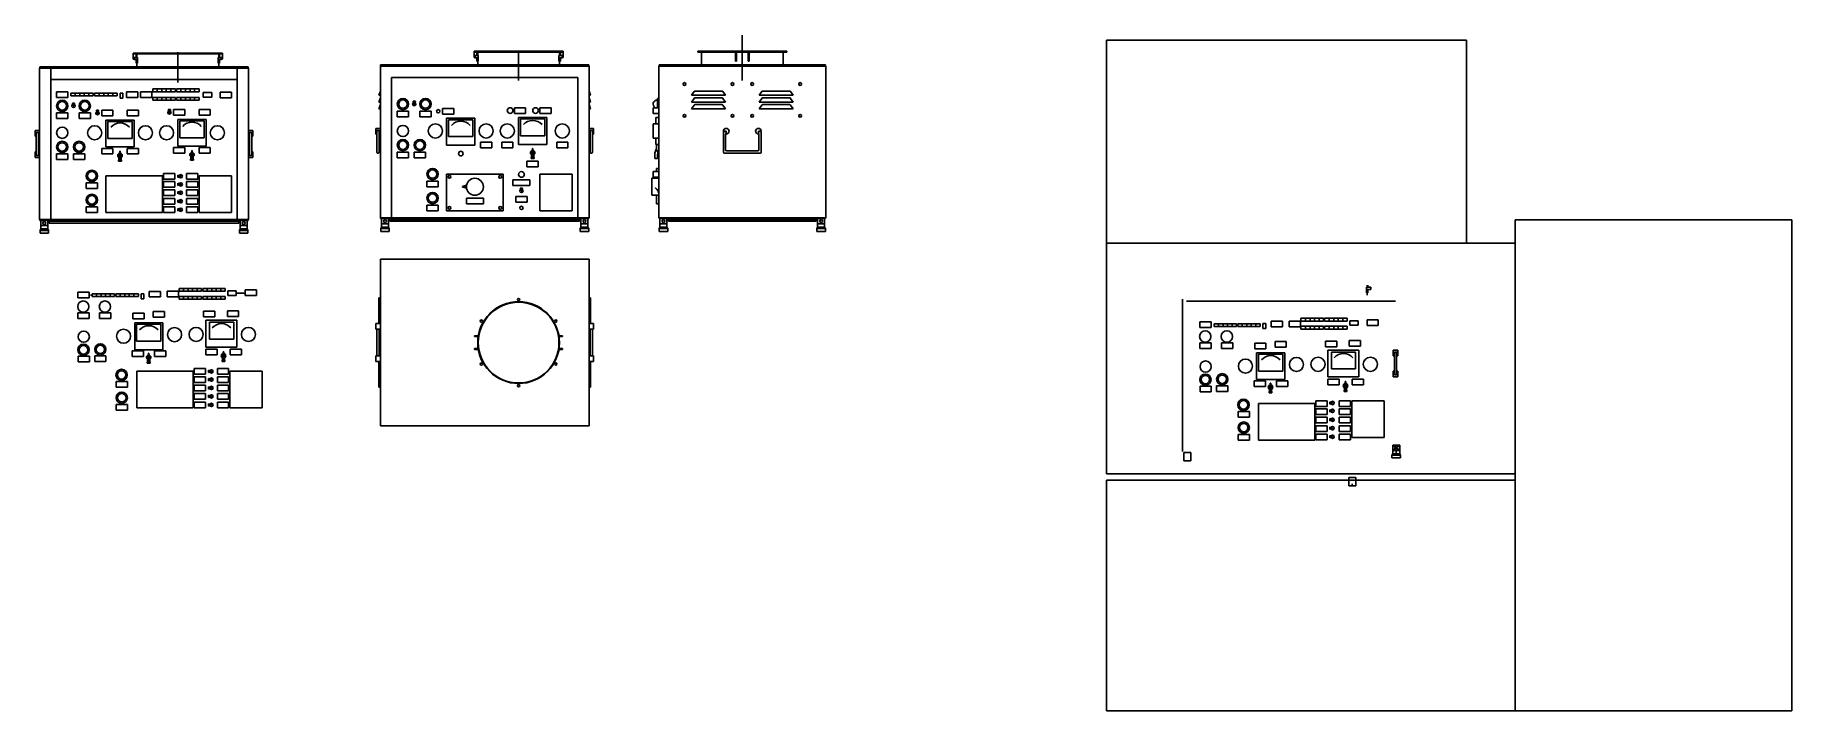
# Model space of a CAD drawing. Header units: millimetres. Extents: x -286516 to -275786, y 161594 to 164062.
# Drawn here: x -286516 to -280289, y 161594 to 163989 of the extents above; entities that cross this region are included whole.
import ezdxf

# ---------------------------------------------------------------- set-up
doc = ezdxf.new("R2010")
doc.units = ezdxf.units.MM
picture_1 = doc.add_image_def('image1.jpg', size_in_pixel=(751, 1332))
picture_2 = doc.add_image_def('image2.jpg', size_in_pixel=(751, 1332))
picture_3 = doc.add_image_def('image3.jpg', size_in_pixel=(1332, 751))

# ---------------------------------------------------------------- blocks, each defined once
blk = doc.blocks.new('*U7')
blk.add_circle((0, 0), 4)
blk = doc.blocks.new('*U8')
at = {"color": 0, "linetype": 'ByBlock', "lineweight": -2, "transparency": 16777216}
blk.add_blockref('*U7', (-284802.2, 163051.9), dxfattribs=at)
for p, rotation in [((-284934.3, 162975.6), 59.99999999999999), ((-284670.2, 162975.6), 299.9999999999999), ((-284934.3, 162823.1), 120), ((-284670.2, 162823.1), 240), ((-284802.2, 162746.9), 180)]:
    blk.add_blockref('*U7', p, dxfattribs=dict(at, rotation=rotation))

msp = doc.modelspace()

# ---------------------------------------------------------------- linework, layer by layer
for p, q in [((-284009.221, 163879.451), (-284009.221, 163988.724)), ((-286168.062, 163911.012), (-286168.062, 163925.012)), ((-286168.062, 163925.012), (-286010.062, 163925.012)), ((-286168.062, 163925.012), (-286168.062, 163924.012)), ((-286168.062, 163925.012), (-286168.062, 163922.012)), ((-286168.062, 163922.012), (-286010.062, 163922.012)), ((-286168.062, 163911.012), (-286168.062, 163908.012)), ((-286164.062, 163910.012), (-286153.062, 163910.012)), ((-286158.062, 163922.012), (-286158.062, 163915.012)), ((-286158.062, 163915.012), (-286158.062, 163910.012)), ((-286158.062, 163910.012), (-286155.062, 163910.012)), ((-286155.062, 163915.012), (-286155.062, 163922.012)), ((-286155.062, 163915.012), (-286155.062, 163910.012)), ((-286153.062, 163910.012), (-286153.062, 163890.012)), ((-286010.062, 163928.296), (-286010.062, 163821.123)), ((-285852.062, 163925.012), (-286010.062, 163925.012)), ((-285852.062, 163922.012), (-286010.062, 163922.012)), ((-285856.062, 163910.012), (-285867.062, 163910.012)), ((-285867.062, 163910.012), (-285867.062, 163890.012)), ((-285865.062, 163915.012), (-285865.062, 163922.012)), ((-285865.062, 163915.012), (-285865.062, 163910.012)), ((-285862.062, 163910.012), (-285865.062, 163910.012)), ((-285862.062, 163922.012), (-285862.062, 163915.012)), ((-285862.062, 163915.012), (-285862.062, 163910.012)), ((-285852.062, 163911.012), (-285852.062, 163925.012)), ((-285852.062, 163925.012), (-285852.062, 163924.012)), ((-285852.062, 163925.012), (-285852.062, 163922.012)), ((-285852.062, 163911.012), (-285852.062, 163908.012)), ((-284960.221, 163917.451), (-284960.221, 163931.451)), ((-284960.221, 163931.451), (-284802.221, 163931.451)), ((-284960.221, 163931.451), (-284960.221, 163930.451)), ((-284960.221, 163931.451), (-284960.221, 163928.451)), ((-284960.221, 163928.451), (-284802.221, 163928.451)), ((-284960.221, 163917.451), (-284960.221, 163914.451)), ((-284960.221, 163912.451), (-284960.221, 163914.451)), ((-284956.221, 163912.451), (-284958.221, 163912.451)), ((-284956.221, 163916.451), (-284945.221, 163916.451)), ((-284956.221, 163912.451), (-284956.221, 163914.451)), ((-284956.221, 163912.451), (-284956.221, 163910.451)), ((-284956.221, 163912.451), (-284954.221, 163912.451)), ((-284948.221, 163908.451), (-284956.221, 163908.451)), ((-284950.221, 163928.451), (-284950.221, 163921.451)), ((-284950.221, 163921.451), (-284950.221, 163916.451)), ((-284950.221, 163916.451), (-284947.221, 163916.451)), ((-284950.221, 163905.451), (-284948.221, 163908.451)), ((-284947.221, 163921.451), (-284947.221, 163928.451)), ((-284947.221, 163921.451), (-284947.221, 163916.451)), ((-284945.221, 163916.451), (-284945.221, 163896.451)), ((-284802.221, 163934.735), (-284802.221, 163827.562)), ((-284644.221, 163931.451), (-284802.221, 163931.451)), ((-284644.221, 163928.451), (-284802.221, 163928.451)), ((-284648.221, 163916.451), (-284659.221, 163916.451)), ((-284659.221, 163916.451), (-284659.221, 163896.451)), ((-284657.221, 163921.451), (-284657.221, 163928.451)), ((-284657.221, 163921.451), (-284657.221, 163916.451)), ((-284654.221, 163916.451), (-284657.221, 163916.451)), ((-284656.221, 163908.451), (-284648.221, 163908.451)), ((-284654.221, 163905.451), (-284656.221, 163908.451)), ((-284654.221, 163928.451), (-284654.221, 163921.451)), ((-284654.221, 163921.451), (-284654.221, 163916.451)), ((-284648.221, 163912.451), (-284650.221, 163912.451)), ((-284648.221, 163912.451), (-284648.221, 163914.451)), ((-284648.221, 163912.451), (-284648.221, 163910.451)), ((-284648.221, 163912.451), (-284646.221, 163912.451)), ((-284644.221, 163917.451), (-284644.221, 163931.451)), ((-284644.221, 163931.451), (-284644.221, 163930.451)), ((-284644.221, 163931.451), (-284644.221, 163928.451)), ((-284644.221, 163917.451), (-284644.221, 163914.451)), ((-284644.221, 163912.451), (-284644.221, 163914.451)), ((-284167.221, 163931.451), (-284009.221, 163931.451)), ((-284167.221, 163931.451), (-284167.221, 163930.451)), ((-284167.221, 163931.451), (-284167.221, 163928.451)), ((-284167.221, 163928.451), (-284033.221, 163928.451)), ((-284154.221, 163921.451), (-284154.221, 163928.451)), ((-284154.221, 163921.451), (-284154.221, 163896.451)), ((-284030.221, 163931.451), (-284033.221, 163931.451)), ((-284033.221, 163902.365), (-284033.221, 163931.451)), ((-284033.221, 163916.451), (-284030.221, 163916.451)), ((-284033.221, 163908.451), (-284030.221, 163908.451)), ((-284030.221, 163896.451), (-284030.221, 163931.451)), ((-284009.221, 163928.451), (-284030.221, 163928.451)), ((-284009.221, 163934.735), (-284009.221, 163827.562)), ((-283851.221, 163931.451), (-284009.221, 163931.451)), ((-284009.221, 163928.451), (-283988.221, 163928.451)), ((-284009.221, 163896.451), (-284009.221, 163920.202)), ((-283988.221, 163896.451), (-283988.221, 163931.451)), ((-283985.221, 163916.451), (-283988.221, 163916.451)), ((-283985.221, 163908.451), (-283988.221, 163908.451)), ((-283985.221, 163902.365), (-283985.221, 163931.451)), ((-283851.221, 163928.451), (-283985.221, 163928.451)), ((-283864.221, 163896.451), (-283864.221, 163928.451)), ((-283851.221, 163931.451), (-283851.221, 163930.451)), ((-283851.221, 163931.451), (-283851.221, 163928.451)), ((-286500.062, 163872.012), (-286499.062, 163873.012)), ((-286500.062, 163872.012), (-285760.062, 163872.012)), ((-286500.062, 163335.012), (-286500.062, 163872.012)), ((-286500.062, 163872.012), (-286499.062, 163872.012)), ((-286500.062, 163872.012), (-286130.062, 163872.012)), ((-286499.062, 163873.012), (-286499.062, 163877.012)), ((-286499.062, 163877.012), (-285761.062, 163877.012)), ((-286499.062, 163872.012), (-286499.062, 163873.012)), ((-285761.062, 163873.012), (-286499.062, 163873.012)), ((-286460.062, 163335.012), (-286460.062, 163872.012)), ((-286460.062, 163872.012), (-286460.062, 163832.012)), ((-286168.062, 163906.012), (-286168.062, 163908.012)), ((-286164.062, 163906.012), (-286166.062, 163906.012)), ((-286164.062, 163906.012), (-286164.062, 163908.012)), ((-286164.062, 163906.012), (-286164.062, 163904.012)), ((-286164.062, 163906.012), (-286162.062, 163906.012)), ((-286156.062, 163902.012), (-286164.062, 163902.012)), ((-286158.062, 163899.012), (-286156.062, 163902.012)), ((-286158.062, 163890.012), (-286158.062, 163899.012)), ((-286155.062, 163890.012), (-286158.062, 163890.012)), ((-286155.062, 163882.012), (-286155.062, 163890.012)), ((-286153.062, 163890.012), (-286155.062, 163890.012)), ((-286155.062, 163882.012), (-286155.062, 163877.012)), ((-286010.062, 163877.012), (-285865.062, 163877.012)), ((-285867.062, 163890.012), (-285865.062, 163890.012)), ((-285865.062, 163882.012), (-285865.062, 163890.012)), ((-285865.062, 163890.012), (-285862.062, 163890.012)), ((-285865.062, 163882.012), (-285865.062, 163877.012)), ((-285864.062, 163902.012), (-285856.062, 163902.012)), ((-285862.062, 163899.012), (-285864.062, 163902.012)), ((-285862.062, 163890.012), (-285862.062, 163899.012)), ((-285856.062, 163906.012), (-285858.062, 163906.012)), ((-285856.062, 163906.012), (-285856.062, 163908.012)), ((-285856.062, 163906.012), (-285856.062, 163904.012)), ((-285856.062, 163906.012), (-285854.062, 163906.012)), ((-285852.062, 163906.012), (-285852.062, 163908.012)), ((-285800.062, 163335.012), (-285800.062, 163872.012)), ((-285761.062, 163877.012), (-285761.062, 163873.012)), ((-285761.062, 163872.012), (-285761.062, 163873.012)), ((-285760.062, 163872.012), (-285761.062, 163873.012)), ((-285760.062, 163872.012), (-285761.062, 163872.012)), ((-285760.062, 163872.012), (-285760.062, 163335.012)), ((-285760.062, 163872.012), (-285760.062, 163603.512)), ((-285292.221, 163878.451), (-285291.221, 163879.451)), ((-285292.221, 163878.451), (-284552.221, 163878.451)), ((-285292.221, 163341.451), (-285292.221, 163878.451)), ((-285292.221, 163878.451), (-285291.221, 163878.451)), ((-285292.221, 163878.451), (-284922.221, 163878.451)), ((-285291.221, 163879.451), (-285291.221, 163883.451)), ((-285291.221, 163883.451), (-284553.221, 163883.451)), ((-284553.221, 163879.451), (-285291.221, 163879.451)), ((-284950.221, 163896.451), (-284950.221, 163905.451)), ((-284947.221, 163896.451), (-284950.221, 163896.451)), ((-284947.221, 163888.451), (-284947.221, 163896.451)), ((-284945.221, 163896.451), (-284947.221, 163896.451)), ((-284947.221, 163888.451), (-284947.221, 163883.451)), ((-284802.221, 163883.451), (-284657.221, 163883.451)), ((-284659.221, 163896.451), (-284657.221, 163896.451)), ((-284657.221, 163888.451), (-284657.221, 163896.451)), ((-284657.221, 163896.451), (-284654.221, 163896.451)), ((-284657.221, 163888.451), (-284657.221, 163883.451)), ((-284654.221, 163896.451), (-284654.221, 163905.451)), ((-284553.221, 163883.451), (-284553.221, 163879.451)), ((-284552.221, 163878.451), (-284553.221, 163879.451)), ((-284552.221, 163878.451), (-284553.221, 163878.451)), ((-284552.221, 163878.451), (-284552.221, 163341.451)), ((-284552.221, 163878.451), (-284552.221, 163609.951)), ((-284305.221, 163878.451), (-284304.221, 163879.451)), ((-284305.221, 163878.451), (-283713.221, 163878.451)), ((-284305.221, 163878.451), (-284305.221, 163341.451)), ((-284304.221, 163879.451), (-284304.221, 163883.451)), ((-284304.221, 163883.451), (-283714.221, 163883.451)), ((-284304.221, 163879.451), (-283714.221, 163879.451)), ((-284304.221, 163879.451), (-284009.221, 163879.451)), ((-284304.221, 163878.451), (-284304.221, 163879.451)), ((-284154.221, 163888.451), (-284154.221, 163896.451)), ((-284154.221, 163888.451), (-284154.221, 163883.451)), ((-284033.221, 163905.451), (-284030.221, 163905.451)), ((-284033.221, 163896.451), (-284033.221, 163902.365)), ((-284033.221, 163896.451), (-284030.221, 163896.451)), ((-284009.221, 163883.451), (-283864.221, 163883.451)), ((-284009.221, 163878.451), (-283861.221, 163878.451)), ((-283985.221, 163905.451), (-283988.221, 163905.451)), ((-283985.221, 163896.451), (-283988.221, 163896.451)), ((-283985.221, 163896.451), (-283985.221, 163902.365)), ((-283864.221, 163888.451), (-283864.221, 163896.451)), ((-283864.221, 163888.451), (-283864.221, 163883.451)), ((-283714.221, 163883.451), (-283714.221, 163879.451)), ((-283714.221, 163878.451), (-283714.221, 163879.451)), ((-283713.221, 163878.451), (-283714.221, 163879.451)), ((-283713.221, 163878.451), (-283713.221, 163341.451)), ((-283713.221, 163878.451), (-283713.221, 163658.451)), ((-286460.062, 163832.012), (-285800.062, 163832.012)), ((-286460.062, 163832.012), (-286440.062, 163832.012)), ((-286440.062, 163788.143), (-286440.062, 163768.143)), ((-286400.062, 163788.143), (-286440.062, 163788.143)), ((-286400.062, 163768.143), (-286400.062, 163788.143)), ((-286400.062, 163788.143), (-286400.062, 163778.143)), ((-286192.062, 163788.143), (-286192.062, 163768.143)), ((-286152.062, 163788.143), (-286192.062, 163788.143)), ((-286152.062, 163768.143), (-286152.062, 163788.143)), ((-286142.062, 163788.143), (-286142.062, 163768.143)), ((-286102.062, 163788.143), (-286142.062, 163788.143)), ((-286142.062, 163788.143), (-286142.062, 163778.143)), ((-286102.062, 163768.143), (-286102.062, 163788.143)), ((-286099.035, 163798.143), (-286019.035, 163798.143)), ((-286099.035, 163788.143), (-286099.035, 163798.143)), ((-286099.035, 163798.143), (-286083.035, 163798.143)), ((-286019.035, 163788.143), (-286099.035, 163788.143)), ((-286083.035, 163798.143), (-286083.035, 163788.143)), ((-286083.035, 163798.143), (-286067.035, 163798.143)), ((-286067.035, 163798.143), (-286051.035, 163798.143)), ((-286067.035, 163798.143), (-286067.035, 163788.143)), ((-286051.035, 163798.143), (-286051.035, 163788.143)), ((-286019.035, 163798.143), (-286035.035, 163798.143)), ((-286035.035, 163798.143), (-286035.035, 163788.143)), ((-286019.035, 163798.143), (-286019.035, 163788.143)), ((-286015.062, 163798.144), (-285935.062, 163798.144)), ((-286015.062, 163788.144), (-286015.062, 163798.144)), ((-286015.062, 163798.144), (-285999.062, 163798.144)), ((-285935.062, 163788.144), (-286015.062, 163788.144)), ((-285999.062, 163798.144), (-285999.062, 163788.144)), ((-285999.062, 163798.144), (-285983.062, 163798.144)), ((-285983.062, 163798.144), (-285967.062, 163798.144)), ((-285983.062, 163798.144), (-285983.062, 163788.144)), ((-285967.062, 163798.144), (-285967.062, 163788.144)), ((-285935.062, 163798.144), (-285951.062, 163798.144)), ((-285951.062, 163798.144), (-285951.062, 163788.144)), ((-285935.062, 163798.144), (-285935.062, 163788.144)), ((-285920.062, 163785.012), (-285920.062, 163769.012)), ((-285890.062, 163785.012), (-285920.062, 163785.012)), ((-285890.062, 163769.012), (-285890.062, 163785.012)), ((-285890.062, 163785.012), (-285890.062, 163777.012)), ((-285860.062, 163787.012), (-285860.062, 163767.012)), ((-285820.062, 163787.012), (-285860.062, 163787.012)), ((-285800.062, 163832.012), (-285820.062, 163832.012)), ((-285820.062, 163767.012), (-285820.062, 163787.012)), ((-285297.221, 163775.562), (-285292.221, 163790.562)), ((-285252.221, 163341.451), (-285252.221, 163838.451)), ((-285252.221, 163838.451), (-284592.221, 163838.451)), ((-285252.221, 163838.451), (-285232.221, 163838.451)), ((-284592.221, 163838.451), (-284612.221, 163838.451)), ((-284592.221, 163341.451), (-284592.221, 163838.451)), ((-284547.221, 163775.562), (-284552.221, 163790.562)), ((-284180.409, 163788.781), (-284189.221, 163775.562)), ((-284179.221, 163790.562), (-284179.221, 163790.562)), ((-284081.362, 163790.562), (-284177.08, 163790.562)), ((-284078.034, 163788.781), (-284069.221, 163775.562)), ((-283940.409, 163788.781), (-283949.221, 163775.562)), ((-283937.08, 163790.562), (-283841.362, 163790.562)), ((-283839.221, 163790.562), (-283839.221, 163790.562)), ((-283838.034, 163788.781), (-283829.221, 163775.562)), ((-286440.062, 163768.143), (-286400.062, 163768.143)), ((-286440.062, 163768.143), (-286420.062, 163768.143)), ((-286390.062, 163783.143), (-286310.062, 163783.143)), ((-286390.062, 163773.143), (-286390.062, 163783.143)), ((-286390.062, 163783.143), (-286374.062, 163783.143)), ((-286390.062, 163783.143), (-286390.062, 163779.143)), ((-286390.062, 163783.143), (-286390.062, 163778.143)), ((-286310.062, 163773.143), (-286390.062, 163773.143)), ((-286376.062, 163748.143), (-286384.062, 163748.143)), ((-286384.062, 163748.143), (-286381.062, 163738.143)), ((-286379.062, 163738.143), (-286381.062, 163738.143)), ((-286380.062, 163738.143), (-286380.062, 163748.143)), ((-286380.062, 163748.143), (-286376.062, 163748.143)), ((-286380.062, 163738.143), (-286379.062, 163738.143)), ((-286376.062, 163748.143), (-286379.062, 163738.143)), ((-286374.062, 163783.143), (-286374.062, 163773.143)), ((-286374.062, 163783.143), (-286358.062, 163783.143)), ((-286358.062, 163783.143), (-286342.062, 163783.143)), ((-286358.062, 163783.143), (-286358.062, 163773.143)), ((-286342.062, 163783.143), (-286342.062, 163773.143)), ((-286310.062, 163783.143), (-286326.062, 163783.143)), ((-286326.062, 163783.143), (-286326.062, 163773.143)), ((-286310.062, 163783.143), (-286310.062, 163773.143)), ((-286305.062, 163783.143), (-286225.062, 163783.143)), ((-286305.062, 163773.143), (-286305.062, 163783.143)), ((-286305.062, 163783.143), (-286289.062, 163783.143)), ((-286305.062, 163783.143), (-286305.062, 163779.143)), ((-286305.062, 163783.143), (-286305.062, 163778.143)), ((-286225.062, 163773.143), (-286305.062, 163773.143)), ((-286291.062, 163722.613), (-286299.062, 163722.613)), ((-286299.062, 163722.613), (-286296.062, 163712.613)), ((-286295.062, 163712.613), (-286295.062, 163722.613)), ((-286295.062, 163722.613), (-286291.062, 163722.613)), ((-286291.062, 163722.613), (-286294.062, 163712.613)), ((-286289.062, 163783.143), (-286289.062, 163773.143)), ((-286289.062, 163783.143), (-286273.062, 163783.143)), ((-286280.062, 163722.613), (-286280.062, 163702.613)), ((-286240.062, 163722.613), (-286280.062, 163722.613)), ((-286280.062, 163722.613), (-286280.062, 163712.613)), ((-286273.062, 163783.143), (-286257.062, 163783.143)), ((-286273.062, 163783.143), (-286273.062, 163773.143)), ((-286257.062, 163783.143), (-286257.062, 163773.143)), ((-286225.062, 163783.143), (-286241.062, 163783.143)), ((-286241.062, 163783.143), (-286241.062, 163773.143)), ((-286240.062, 163702.613), (-286240.062, 163722.613)), ((-286225.062, 163783.143), (-286225.062, 163773.143)), ((-286215.062, 163783.143), (-286205.062, 163783.143)), ((-286215.062, 163765.143), (-286215.062, 163783.143)), ((-286205.062, 163765.143), (-286215.062, 163765.143)), ((-286205.062, 163783.143), (-286205.062, 163765.143)), ((-286192.062, 163768.143), (-286152.062, 163768.143)), ((-286190.062, 163722.613), (-286190.062, 163702.613)), ((-286150.062, 163722.613), (-286190.062, 163722.613)), ((-286150.062, 163702.613), (-286150.062, 163722.613)), ((-286150.062, 163722.613), (-286150.062, 163712.613)), ((-286142.062, 163768.143), (-286102.062, 163768.143)), ((-286099.035, 163768.143), (-286019.035, 163768.143)), ((-286099.035, 163758.143), (-286099.035, 163768.143)), ((-286099.035, 163768.143), (-286083.035, 163768.143)), ((-286019.035, 163758.143), (-286099.035, 163758.143)), ((-286083.035, 163768.143), (-286083.035, 163758.143)), ((-286083.035, 163768.143), (-286067.035, 163768.143)), ((-286067.035, 163768.143), (-286051.035, 163768.143)), ((-286067.035, 163768.143), (-286067.035, 163758.143)), ((-286051.035, 163768.143), (-286051.035, 163758.143)), ((-286036.062, 163725.213), (-286044.062, 163725.213)), ((-286044.062, 163725.213), (-286041.062, 163715.213)), ((-286040.062, 163715.213), (-286040.062, 163725.213)), ((-286040.062, 163725.213), (-286036.062, 163725.213)), ((-286036.062, 163725.213), (-286039.062, 163715.213)), ((-286019.035, 163768.143), (-286035.035, 163768.143)), ((-286035.035, 163768.143), (-286035.035, 163758.143)), ((-286025.062, 163725.213), (-286025.062, 163705.213)), ((-285985.062, 163725.213), (-286025.062, 163725.213)), ((-286025.062, 163725.213), (-286025.062, 163715.213)), ((-286019.035, 163768.143), (-286019.035, 163758.143)), ((-286015.062, 163768.144), (-285935.062, 163768.144)), ((-286015.062, 163758.144), (-286015.062, 163768.144)), ((-286015.062, 163768.144), (-285999.062, 163768.144)), ((-285935.062, 163758.144), (-286015.062, 163758.144)), ((-285999.062, 163768.144), (-285999.062, 163758.144)), ((-285999.062, 163768.144), (-285983.062, 163768.144)), ((-285985.062, 163705.213), (-285985.062, 163725.213)), ((-285983.062, 163768.144), (-285967.062, 163768.144)), ((-285983.062, 163768.144), (-285983.062, 163758.144)), ((-285967.062, 163768.144), (-285967.062, 163758.144)), ((-285935.062, 163768.144), (-285951.062, 163768.144)), ((-285951.062, 163768.144), (-285951.062, 163758.144)), ((-285935.062, 163768.144), (-285935.062, 163758.144)), ((-285935.062, 163725.213), (-285935.062, 163705.213)), ((-285895.062, 163725.213), (-285935.062, 163725.213)), ((-285920.062, 163769.012), (-285890.062, 163769.012)), ((-285895.062, 163705.213), (-285895.062, 163725.213)), ((-285895.062, 163725.213), (-285895.062, 163715.213)), ((-285860.062, 163767.012), (-285820.062, 163767.012)), ((-285297.221, 163775.562), (-285292.221, 163775.562)), ((-285297.221, 163751.562), (-285292.221, 163766.562)), ((-285292.221, 163751.562), (-285297.221, 163751.562)), ((-285297.221, 163727.562), (-285292.221, 163742.562)), ((-285292.221, 163727.562), (-285297.221, 163727.562)), ((-285176.221, 163754.581), (-285173.221, 163744.581)), ((-285176.221, 163754.581), (-285168.221, 163754.581)), ((-285171.221, 163744.581), (-285173.221, 163744.581)), ((-285172.221, 163744.581), (-285172.221, 163754.581)), ((-285172.221, 163744.581), (-285171.221, 163744.581)), ((-285168.221, 163754.581), (-285171.221, 163744.581)), ((-285072.221, 163729.051), (-285072.221, 163709.051)), ((-285032.221, 163729.051), (-285072.221, 163729.051)), ((-285072.221, 163729.051), (-285072.221, 163719.051)), ((-285032.221, 163709.051), (-285032.221, 163729.051)), ((-284817.221, 163731.652), (-284817.221, 163711.652)), ((-284777.221, 163731.652), (-284817.221, 163731.652)), ((-284817.221, 163731.652), (-284817.221, 163721.652)), ((-284777.221, 163711.652), (-284777.221, 163731.652)), ((-284727.221, 163731.652), (-284727.221, 163711.652)), ((-284687.221, 163731.652), (-284727.221, 163731.652)), ((-284687.221, 163711.652), (-284687.221, 163731.652)), ((-284687.221, 163731.652), (-284687.221, 163721.652)), ((-284547.221, 163775.562), (-284552.221, 163775.562)), ((-284547.221, 163751.562), (-284552.221, 163766.562)), ((-284552.221, 163751.562), (-284547.221, 163751.562)), ((-284547.221, 163727.562), (-284552.221, 163742.562)), ((-284552.221, 163727.562), (-284547.221, 163727.562)), ((-284325.221, 163711.652), (-284325.221, 163731.652)), ((-284325.221, 163731.652), (-284305.221, 163731.652)), ((-284310.221, 163731.652), (-284310.221, 163764.581)), ((-284310.221, 163764.581), (-284305.221, 163764.581)), ((-284069.221, 163775.562), (-284189.221, 163775.562)), ((-284180.409, 163764.781), (-284189.221, 163751.562)), ((-284069.221, 163751.562), (-284189.221, 163751.562)), ((-284180.409, 163740.781), (-284189.221, 163727.562)), ((-284189.221, 163727.562), (-284069.221, 163727.562)), ((-284081.362, 163766.562), (-284177.08, 163766.562)), ((-284081.362, 163742.562), (-284177.08, 163742.562)), ((-284078.034, 163764.781), (-284069.221, 163751.562)), ((-284078.034, 163740.781), (-284069.221, 163727.562)), ((-283949.221, 163775.562), (-283829.221, 163775.562)), ((-283940.409, 163764.781), (-283949.221, 163751.562)), ((-283949.221, 163751.562), (-283829.221, 163751.562)), ((-283940.409, 163740.781), (-283949.221, 163727.562)), ((-283829.221, 163727.562), (-283949.221, 163727.562)), ((-283937.08, 163766.562), (-283841.362, 163766.562)), ((-283937.08, 163742.562), (-283841.362, 163742.562)), ((-283838.034, 163764.781), (-283829.221, 163751.562)), ((-283838.034, 163740.781), (-283829.221, 163727.562)), ((-286440.062, 163713.143), (-286440.062, 163693.143)), ((-286400.062, 163713.143), (-286440.062, 163713.143)), ((-286440.062, 163713.143), (-286420.062, 163713.143)), ((-286440.062, 163693.143), (-286400.062, 163693.143)), ((-286400.062, 163693.143), (-286400.062, 163713.143)), ((-286360.062, 163713.143), (-286360.062, 163693.143)), ((-286320.062, 163713.143), (-286360.062, 163713.143)), ((-286360.062, 163693.143), (-286320.062, 163693.143)), ((-286320.062, 163693.143), (-286320.062, 163713.143)), ((-286294.062, 163712.613), (-286296.062, 163712.613)), ((-286295.062, 163712.613), (-286294.062, 163712.613)), ((-286280.062, 163702.613), (-286240.062, 163702.613)), ((-286265.062, 163687.613), (-286165.062, 163687.613)), ((-286265.062, 163687.613), (-286265.062, 163592.613)), ((-286172.062, 163682.613), (-286258.062, 163682.613)), ((-286258.062, 163682.613), (-286258.062, 163622.613)), ((-286190.062, 163702.613), (-286150.062, 163702.613)), ((-286172.062, 163622.613), (-286172.062, 163682.613)), ((-286165.062, 163592.613), (-286165.062, 163687.613)), ((-286039.062, 163715.213), (-286041.062, 163715.213)), ((-286040.062, 163715.213), (-286039.062, 163715.213)), ((-286025.062, 163705.213), (-285985.062, 163705.213)), ((-286010.062, 163690.213), (-285910.062, 163690.213)), ((-286010.062, 163690.213), (-286010.062, 163595.213)), ((-286010.062, 163690.213), (-285910.062, 163690.213)), ((-286010.062, 163690.213), (-286010.062, 163595.213)), ((-285917.062, 163685.213), (-286003.062, 163685.213)), ((-286003.062, 163685.213), (-286003.062, 163625.213)), ((-285917.062, 163685.213), (-286003.062, 163685.213)), ((-286003.062, 163685.213), (-286003.062, 163625.213)), ((-285935.062, 163705.213), (-285895.062, 163705.213)), ((-285917.062, 163625.213), (-285917.062, 163685.213)), ((-285917.062, 163625.213), (-285917.062, 163685.213)), ((-285910.062, 163595.213), (-285910.062, 163690.213)), ((-285910.062, 163595.213), (-285910.062, 163690.213)), ((-285910.062, 163690.213), (-285910.062, 163642.713)), ((-285232.221, 163719.581), (-285232.221, 163699.581)), ((-285192.221, 163719.581), (-285232.221, 163719.581)), ((-285232.221, 163719.581), (-285212.221, 163719.581)), ((-285232.221, 163699.581), (-285192.221, 163699.581)), ((-285192.221, 163699.581), (-285192.221, 163719.581)), ((-285152.221, 163719.581), (-285152.221, 163699.581)), ((-285112.221, 163719.581), (-285152.221, 163719.581)), ((-285152.221, 163699.581), (-285112.221, 163699.581)), ((-285112.221, 163699.581), (-285112.221, 163719.581)), ((-285072.221, 163709.051), (-285032.221, 163709.051)), ((-285057.221, 163694.051), (-284957.221, 163694.051)), ((-285057.221, 163694.051), (-285057.221, 163599.051)), ((-284964.221, 163689.051), (-285050.221, 163689.051)), ((-285050.221, 163689.051), (-285050.221, 163629.051)), ((-284964.221, 163629.051), (-284964.221, 163689.051)), ((-284957.221, 163599.051), (-284957.221, 163694.051)), ((-284817.221, 163711.652), (-284777.221, 163711.652)), ((-284802.221, 163696.652), (-284702.221, 163696.652)), ((-284802.221, 163696.652), (-284802.221, 163601.652)), ((-284802.221, 163696.652), (-284702.221, 163696.652)), ((-284802.221, 163696.652), (-284802.221, 163601.652)), ((-284709.221, 163691.652), (-284795.221, 163691.652)), ((-284795.221, 163691.652), (-284795.221, 163631.652)), ((-284709.221, 163691.652), (-284795.221, 163691.652)), ((-284795.221, 163691.652), (-284795.221, 163631.652)), ((-284727.221, 163711.652), (-284687.221, 163711.652)), ((-284709.221, 163631.652), (-284709.221, 163691.652)), ((-284709.221, 163631.652), (-284709.221, 163691.652)), ((-284702.221, 163601.652), (-284702.221, 163696.652)), ((-284702.221, 163601.652), (-284702.221, 163696.652)), ((-284702.221, 163696.652), (-284702.221, 163649.152)), ((-284325.221, 163711.652), (-284310.221, 163711.652)), ((-284305.221, 163674.152), (-284325.221, 163674.152)), ((-284325.221, 163674.152), (-284325.221, 163624.152)), ((-284305.221, 163696.652), (-284315.221, 163696.652)), ((-284315.221, 163696.652), (-284315.221, 163674.152)), ((-284305.221, 163711.652), (-284310.221, 163711.652)), ((-286516.062, 163630.659), (-286516.062, 163650.659)), ((-286516.062, 163650.659), (-286515.062, 163650.659)), ((-286504.062, 163643.659), (-286516.062, 163643.659)), ((-286512.062, 163630.659), (-286516.062, 163630.659)), ((-286500.062, 163650.659), (-286515.062, 163650.659)), ((-286512.062, 163630.659), (-286515.062, 163630.659)), ((-286512.062, 163630.659), (-286512.062, 163640.659)), ((-286512.062, 163630.659), (-286512.062, 163575.659)), ((-286507.062, 163643.659), (-286509.062, 163643.659)), ((-286500.062, 163650.659), (-286508.062, 163650.659)), ((-286504.062, 163640.659), (-286504.062, 163643.659)), ((-286504.062, 163640.659), (-286504.062, 163630.659)), ((-286504.062, 163630.659), (-286500.062, 163630.659)), ((-286504.062, 163630.659), (-286504.062, 163575.659)), ((-286258.062, 163622.613), (-286172.062, 163622.613)), ((-286003.062, 163625.213), (-285917.062, 163625.213)), ((-286003.062, 163625.213), (-285917.062, 163625.213)), ((-285760.062, 163650.659), (-285745.062, 163650.659)), ((-285760.062, 163630.659), (-285760.062, 163650.659)), ((-285760.062, 163650.659), (-285752.062, 163650.659)), ((-285760.062, 163650.659), (-285760.062, 163603.159)), ((-285756.062, 163630.659), (-285760.062, 163630.659)), ((-285756.062, 163640.659), (-285756.062, 163643.659)), ((-285756.062, 163643.659), (-285744.062, 163643.659)), ((-285756.062, 163640.659), (-285756.062, 163630.659)), ((-285756.062, 163630.659), (-285756.062, 163575.659)), ((-285753.062, 163643.659), (-285751.062, 163643.659)), ((-285748.062, 163630.659), (-285748.062, 163640.659)), ((-285748.062, 163630.659), (-285745.062, 163630.659)), ((-285748.062, 163630.659), (-285744.062, 163630.659)), ((-285748.062, 163630.659), (-285748.062, 163575.659)), ((-285744.062, 163650.659), (-285745.062, 163650.659)), ((-285744.062, 163630.659), (-285744.062, 163650.659)), ((-285308.221, 163638.447), (-285308.221, 163658.447)), ((-285308.221, 163658.447), (-285307.221, 163658.447)), ((-285296.221, 163651.447), (-285308.221, 163651.447)), ((-285304.221, 163638.447), (-285308.221, 163638.447)), ((-285292.221, 163658.447), (-285307.221, 163658.447)), ((-285304.221, 163638.447), (-285307.221, 163638.447)), ((-285304.221, 163638.447), (-285304.221, 163648.447)), ((-285304.221, 163638.447), (-285304.221, 163583.447)), ((-285299.221, 163651.447), (-285301.221, 163651.447)), ((-285292.221, 163658.447), (-285300.221, 163658.447)), ((-285296.221, 163648.447), (-285296.221, 163651.447)), ((-285296.221, 163648.447), (-285296.221, 163638.447)), ((-285296.221, 163638.447), (-285292.221, 163638.447)), ((-285296.221, 163638.447), (-285296.221, 163583.447)), ((-285057.221, 163599.051), (-284957.221, 163599.051)), ((-285057.221, 163599.051), (-285007.221, 163599.051)), ((-285050.221, 163629.051), (-284964.221, 163629.051)), ((-284937.221, 163609.152), (-284937.221, 163589.152)), ((-284897.221, 163609.152), (-284937.221, 163609.152)), ((-284897.221, 163589.152), (-284897.221, 163609.152)), ((-284897.221, 163609.152), (-284897.221, 163599.152)), ((-284862.221, 163609.152), (-284862.221, 163589.152)), ((-284822.221, 163609.152), (-284862.221, 163609.152)), ((-284822.221, 163589.152), (-284822.221, 163609.152)), ((-284822.221, 163609.152), (-284822.221, 163599.152)), ((-284802.221, 163601.652), (-284702.221, 163601.652)), ((-284802.221, 163601.652), (-284702.221, 163601.652)), ((-284802.221, 163601.652), (-284752.221, 163601.652)), ((-284795.221, 163631.652), (-284709.221, 163631.652)), ((-284795.221, 163631.652), (-284709.221, 163631.652)), ((-284667.221, 163609.152), (-284667.221, 163589.152)), ((-284627.221, 163609.152), (-284667.221, 163609.152)), ((-284627.221, 163589.152), (-284627.221, 163609.152)), ((-284627.221, 163609.152), (-284627.221, 163599.152)), ((-284552.221, 163658.447), (-284537.221, 163658.447)), ((-284552.221, 163658.447), (-284544.221, 163658.447)), ((-284552.221, 163637.097), (-284552.221, 163657.097)), ((-284552.221, 163657.097), (-284552.221, 163609.597)), ((-284548.221, 163638.447), (-284552.221, 163638.447)), ((-284548.221, 163648.447), (-284548.221, 163651.447)), ((-284548.221, 163651.447), (-284536.221, 163651.447)), ((-284548.221, 163648.447), (-284548.221, 163638.447)), ((-284548.221, 163638.447), (-284548.221, 163583.447)), ((-284545.221, 163651.447), (-284543.221, 163651.447)), ((-284540.221, 163638.447), (-284540.221, 163648.447)), ((-284540.221, 163638.447), (-284537.221, 163638.447)), ((-284540.221, 163638.447), (-284536.221, 163638.447)), ((-284540.221, 163638.447), (-284540.221, 163583.447)), ((-284536.221, 163658.447), (-284537.221, 163658.447)), ((-284536.221, 163638.447), (-284536.221, 163658.447)), ((-284325.221, 163624.152), (-284305.221, 163624.152)), ((-284315.221, 163601.652), (-284315.221, 163624.152)), ((-284315.221, 163601.652), (-284305.221, 163601.652)), ((-284313.221, 163579.051), (-284313.221, 163601.652)), ((-284066.221, 163648.451), (-284076.221, 163648.451)), ((-284076.221, 163645.451), (-284076.221, 163574.451)), ((-284074.221, 163647.451), (-284068.221, 163647.451)), ((-284068.221, 163647.451), (-284066.221, 163647.451)), ((-284068.221, 163638.451), (-284068.221, 163582.451)), ((-284067.221, 163639.451), (-284066.221, 163639.451)), ((-284067.221, 163639.451), (-284067.221, 163639.451)), ((-284066.221, 163648.451), (-284066.221, 163638.451)), ((-283952.221, 163648.451), (-283942.221, 163648.451)), ((-283952.221, 163648.451), (-283952.221, 163638.451)), ((-283950.221, 163647.451), (-283952.221, 163647.451)), ((-283951.221, 163639.451), (-283952.221, 163639.451)), ((-283951.221, 163639.451), (-283951.221, 163639.451)), ((-283944.221, 163647.451), (-283950.221, 163647.451)), ((-283950.221, 163638.451), (-283950.221, 163582.451)), ((-283942.221, 163645.451), (-283942.221, 163574.451)), ((-286512.062, 163575.659), (-286516.062, 163575.659)), ((-286516.062, 163575.659), (-286516.062, 163555.659)), ((-286504.062, 163562.659), (-286516.062, 163562.659)), ((-286516.062, 163555.659), (-286515.062, 163555.659)), ((-286512.062, 163575.659), (-286515.062, 163575.659)), ((-286500.062, 163555.659), (-286515.062, 163555.659)), ((-286512.062, 163575.659), (-286512.062, 163565.659)), ((-286507.062, 163562.659), (-286509.062, 163562.659)), ((-286500.062, 163555.659), (-286508.062, 163555.659)), ((-286504.062, 163565.659), (-286504.062, 163575.659)), ((-286504.062, 163575.659), (-286500.062, 163575.659)), ((-286504.062, 163565.659), (-286504.062, 163562.659)), ((-286440.062, 163567.613), (-286440.062, 163547.613)), ((-286400.062, 163567.613), (-286440.062, 163567.613)), ((-286440.062, 163547.613), (-286400.062, 163547.613)), ((-286400.062, 163547.613), (-286400.062, 163567.613)), ((-286380.062, 163567.613), (-286380.062, 163547.613)), ((-286340.062, 163567.613), (-286380.062, 163567.613)), ((-286380.062, 163567.613), (-286360.062, 163567.613)), ((-286380.062, 163547.613), (-286340.062, 163547.613)), ((-286340.062, 163547.613), (-286340.062, 163567.613)), ((-286280.062, 163587.613), (-286280.062, 163567.613)), ((-286240.062, 163587.613), (-286280.062, 163587.613)), ((-286280.062, 163587.613), (-286280.062, 163577.613)), ((-286280.062, 163567.613), (-286240.062, 163567.613)), ((-286265.062, 163592.613), (-286165.062, 163592.613)), ((-286265.062, 163592.613), (-286215.062, 163592.613)), ((-286240.062, 163567.613), (-286240.062, 163587.613)), ((-286216.062, 163577.613), (-286220.062, 163542.613)), ((-286215.062, 163542.613), (-286220.062, 163542.613)), ((-286215.062, 163577.613), (-286216.062, 163577.613)), ((-286215.062, 163562.613), (-286215.062, 163577.613)), ((-286215.062, 163577.613), (-286215.062, 163547.613)), ((-286215.062, 163577.613), (-286214.062, 163577.613)), ((-286215.062, 163567.613), (-286215.062, 163562.613)), ((-286215.062, 163547.613), (-286215.062, 163542.613)), ((-286215.062, 163542.613), (-286210.062, 163542.613)), ((-286214.062, 163577.613), (-286210.062, 163542.613)), ((-286190.062, 163587.613), (-286190.062, 163567.613)), ((-286150.062, 163587.613), (-286190.062, 163587.613)), ((-286190.062, 163567.613), (-286150.062, 163567.613)), ((-286150.062, 163567.613), (-286150.062, 163587.613)), ((-286150.062, 163587.613), (-286150.062, 163577.613)), ((-286150.062, 163577.613), (-286150.062, 163577.613)), ((-286025.062, 163590.213), (-286025.062, 163570.213)), ((-285985.062, 163590.213), (-286025.062, 163590.213)), ((-286025.062, 163590.213), (-286025.062, 163580.213)), ((-286025.062, 163570.213), (-285985.062, 163570.213)), ((-286010.062, 163595.213), (-285910.062, 163595.213)), ((-286010.062, 163595.213), (-285910.062, 163595.213)), ((-286010.062, 163595.213), (-285960.062, 163595.213)), ((-285985.062, 163570.213), (-285985.062, 163590.213)), ((-285961.062, 163580.213), (-285965.062, 163545.213)), ((-285960.062, 163545.213), (-285965.062, 163545.213)), ((-285960.062, 163580.213), (-285961.062, 163580.213)), ((-285960.062, 163565.213), (-285960.062, 163580.213)), ((-285960.062, 163580.213), (-285960.062, 163550.213)), ((-285960.062, 163580.213), (-285959.062, 163580.213)), ((-285960.062, 163570.213), (-285960.062, 163565.213)), ((-285960.062, 163550.213), (-285960.062, 163545.213)), ((-285960.062, 163545.213), (-285955.062, 163545.213)), ((-285959.062, 163580.213), (-285955.062, 163545.213)), ((-285935.062, 163590.213), (-285935.062, 163570.213)), ((-285895.062, 163590.213), (-285935.062, 163590.213)), ((-285935.062, 163570.213), (-285895.062, 163570.213)), ((-285895.062, 163570.213), (-285895.062, 163590.213)), ((-285895.062, 163590.213), (-285895.062, 163580.213)), ((-285895.062, 163580.213), (-285895.062, 163580.213)), ((-285760.062, 163575.659), (-285760.062, 163555.659)), ((-285756.062, 163575.659), (-285760.062, 163575.659)), ((-285760.062, 163555.659), (-285745.062, 163555.659)), ((-285760.062, 163555.659), (-285752.062, 163555.659)), ((-285756.062, 163565.659), (-285756.062, 163575.659)), ((-285756.062, 163565.659), (-285756.062, 163562.659)), ((-285756.062, 163562.659), (-285744.062, 163562.659)), ((-285753.062, 163562.659), (-285751.062, 163562.659)), ((-285748.062, 163575.659), (-285745.062, 163575.659)), ((-285748.062, 163575.659), (-285748.062, 163565.659)), ((-285748.062, 163575.659), (-285744.062, 163575.659)), ((-285744.062, 163555.659), (-285745.062, 163555.659)), ((-285744.062, 163575.659), (-285744.062, 163555.659)), ((-285304.221, 163583.447), (-285304.221, 163573.447)), ((-285299.221, 163570.447), (-285301.221, 163570.447)), ((-285296.221, 163573.447), (-285296.221, 163583.447)), ((-285232.221, 163574.051), (-285232.221, 163554.051)), ((-285192.221, 163574.051), (-285232.221, 163574.051)), ((-285232.221, 163554.051), (-285192.221, 163554.051)), ((-285192.221, 163554.051), (-285192.221, 163574.051)), ((-285172.221, 163574.051), (-285172.221, 163554.051)), ((-285132.221, 163574.051), (-285172.221, 163574.051)), ((-285172.221, 163574.051), (-285152.221, 163574.051)), ((-285172.221, 163554.051), (-285132.221, 163554.051)), ((-285132.221, 163554.051), (-285132.221, 163574.051)), ((-284937.221, 163589.152), (-284897.221, 163589.152)), ((-284862.221, 163589.152), (-284822.221, 163589.152)), ((-284772.793, 163542.134), (-284772.793, 163522.134)), ((-284732.793, 163542.134), (-284772.793, 163542.134)), ((-284753.221, 163586.652), (-284757.221, 163551.652)), ((-284752.221, 163551.652), (-284757.221, 163551.652)), ((-284752.221, 163586.652), (-284753.221, 163586.652)), ((-284752.221, 163571.652), (-284752.221, 163586.652)), ((-284752.221, 163586.652), (-284752.221, 163556.652)), ((-284752.221, 163586.652), (-284751.221, 163586.652)), ((-284752.221, 163576.652), (-284752.221, 163571.652)), ((-284752.221, 163556.652), (-284752.221, 163551.652)), ((-284752.221, 163551.652), (-284747.221, 163551.652)), ((-284751.221, 163586.652), (-284747.221, 163551.652)), ((-284732.793, 163522.134), (-284732.793, 163542.134)), ((-284732.793, 163542.134), (-284732.793, 163532.134)), ((-284667.221, 163589.152), (-284627.221, 163589.152)), ((-284552.221, 163582.097), (-284552.221, 163562.097)), ((-284548.221, 163573.447), (-284548.221, 163583.447)), ((-284545.221, 163570.447), (-284543.221, 163570.447)), ((-284540.221, 163583.447), (-284540.221, 163573.447)), ((-284319.221, 163571.652), (-284313.221, 163586.652)), ((-284319.221, 163551.652), (-284319.221, 163571.652)), ((-284309.221, 163551.652), (-284319.221, 163551.652)), ((-284305.221, 163579.051), (-284313.221, 163579.051)), ((-284308.221, 163566.652), (-284309.221, 163566.652)), ((-284309.221, 163566.652), (-284309.221, 163551.652)), ((-284308.221, 163563.652), (-284308.221, 163579.051)), ((-284305.221, 163563.652), (-284308.221, 163563.652)), ((-284072.221, 163570.451), (-284009.221, 163570.451)), ((-284064.221, 163578.451), (-284009.221, 163578.451)), ((-283954.221, 163578.451), (-284009.221, 163578.451)), ((-283946.221, 163570.451), (-284009.221, 163570.451)), ((-286265.062, 163490.012), (-286065.062, 163490.012)), ((-286265.062, 163360.012), (-286265.062, 163490.012)), ((-286065.062, 163490.012), (-286065.062, 163360.012)), ((-286061.062, 163498.819), (-286061.062, 163478.819)), ((-286021.062, 163498.819), (-286061.062, 163498.819)), ((-286061.062, 163478.819), (-286021.062, 163478.819)), ((-286021.062, 163478.819), (-286021.062, 163498.819)), ((-286010.062, 163488.819), (-286010.062, 163492.819)), ((-286010.062, 163492.819), (-286010.062, 163484.819)), ((-286010.062, 163492.819), (-286000.062, 163489.819)), ((-286000.062, 163488.819), (-286010.062, 163488.819)), ((-286010.062, 163484.819), (-286000.062, 163487.819)), ((-286000.062, 163488.819), (-286000.062, 163489.819)), ((-286000.062, 163489.819), (-286000.062, 163487.819)), ((-285979.062, 163498.819), (-285979.062, 163478.819)), ((-285939.062, 163498.819), (-285979.062, 163498.819)), ((-285979.062, 163478.819), (-285939.062, 163478.819)), ((-285939.062, 163478.819), (-285939.062, 163498.819)), ((-285935.062, 163360.012), (-285935.062, 163490.012)), ((-285935.062, 163490.012), (-285820.062, 163490.012)), ((-285820.062, 163360.012), (-285820.062, 163490.012)), ((-285057.221, 163496.451), (-284857.221, 163496.451)), ((-285057.221, 163366.451), (-285057.221, 163496.451)), ((-284857.221, 163496.451), (-284857.221, 163366.451)), ((-284822.221, 163476.257), (-284822.221, 163456.257)), ((-284762.221, 163476.257), (-284822.221, 163476.257)), ((-284772.793, 163522.134), (-284732.793, 163522.134)), ((-284762.221, 163456.257), (-284762.221, 163476.257)), ((-284727.221, 163366.451), (-284727.221, 163496.451)), ((-284727.221, 163496.451), (-284612.221, 163496.451)), ((-284612.221, 163366.451), (-284612.221, 163496.451)), ((-284330.221, 163481.451), (-284330.221, 163421.451)), ((-284330.221, 163481.451), (-284305.221, 163481.451)), ((-284325.221, 163505.257), (-284325.221, 163485.257)), ((-284325.221, 163505.257), (-284305.221, 163505.257)), ((-284325.221, 163485.257), (-284305.221, 163485.257)), ((-284305.221, 163516.451), (-284313.221, 163516.451)), ((-284313.221, 163516.451), (-284313.221, 163505.257)), ((-284313.221, 163485.257), (-284313.221, 163481.451)), ((-286335.062, 163465.012), (-286335.062, 163445.012)), ((-286295.062, 163465.012), (-286335.062, 163465.012)), ((-286335.062, 163465.012), (-286315.062, 163465.012)), ((-286335.062, 163445.012), (-286295.062, 163445.012)), ((-286295.062, 163445.012), (-286295.062, 163465.012)), ((-286061.062, 163469.859), (-286061.062, 163449.859)), ((-286021.062, 163469.859), (-286061.062, 163469.859)), ((-286061.062, 163449.859), (-286021.062, 163449.859)), ((-286061.062, 163440.454), (-286061.062, 163420.454)), ((-286021.062, 163440.454), (-286061.062, 163440.454)), ((-286061.062, 163420.454), (-286021.062, 163420.454)), ((-286061.062, 163410.118), (-286061.062, 163390.118)), ((-286021.062, 163410.118), (-286061.062, 163410.118)), ((-286021.062, 163449.859), (-286021.062, 163469.859)), ((-286021.062, 163420.454), (-286021.062, 163440.454)), ((-286021.062, 163390.118), (-286021.062, 163410.118)), ((-286010.062, 163459.859), (-286010.062, 163463.859)), ((-286010.062, 163463.859), (-286010.062, 163455.859)), ((-286010.062, 163463.859), (-286000.062, 163460.859)), ((-286000.062, 163459.859), (-286010.062, 163459.859)), ((-286010.062, 163455.859), (-286000.062, 163458.859)), ((-286010.062, 163430.454), (-286010.062, 163434.454)), ((-286010.062, 163434.454), (-286010.062, 163426.454)), ((-286010.062, 163434.454), (-286000.062, 163431.454)), ((-286000.062, 163430.454), (-286010.062, 163430.454)), ((-286010.062, 163426.454), (-286000.062, 163429.454)), ((-286000.062, 163459.859), (-286000.062, 163460.859)), ((-286000.062, 163460.859), (-286000.062, 163458.859)), ((-286000.062, 163430.454), (-286000.062, 163431.454)), ((-286000.062, 163431.454), (-286000.062, 163429.454)), ((-285979.062, 163469.859), (-285979.062, 163449.859)), ((-285939.062, 163469.859), (-285979.062, 163469.859)), ((-285979.062, 163449.859), (-285939.062, 163449.859)), ((-285979.062, 163440.454), (-285979.062, 163420.454)), ((-285939.062, 163440.454), (-285979.062, 163440.454)), ((-285979.062, 163420.454), (-285939.062, 163420.454)), ((-285979.062, 163410.118), (-285979.062, 163390.118)), ((-285939.062, 163410.118), (-285979.062, 163410.118)), ((-285939.062, 163449.859), (-285939.062, 163469.859)), ((-285939.062, 163420.454), (-285939.062, 163440.454)), ((-285939.062, 163390.118), (-285939.062, 163410.118)), ((-285127.221, 163471.451), (-285127.221, 163451.451)), ((-285087.221, 163471.451), (-285127.221, 163471.451)), ((-285127.221, 163471.451), (-285107.221, 163471.451)), ((-285127.221, 163451.451), (-285087.221, 163451.451)), ((-285087.221, 163451.451), (-285087.221, 163471.451)), ((-284986.741, 163456.795), (-285001.221, 163452.451)), ((-285001.221, 163450.451), (-285001.221, 163452.451)), ((-285001.221, 163451.451), (-285001.221, 163450.451)), ((-285001.221, 163451.451), (-284987.221, 163451.451)), ((-284986.741, 163446.107), (-285001.221, 163450.451)), ((-284987.221, 163411.451), (-284987.221, 163391.451)), ((-284927.221, 163411.451), (-284987.221, 163411.451)), ((-284927.221, 163391.451), (-284927.221, 163411.451)), ((-284822.221, 163456.257), (-284762.221, 163456.257)), ((-284812.221, 163416.893), (-284812.221, 163396.893)), ((-284772.221, 163416.893), (-284812.221, 163416.893)), ((-284788.221, 163446.893), (-284796.221, 163446.893)), ((-284796.221, 163446.893), (-284793.221, 163436.893)), ((-284791.221, 163436.893), (-284793.221, 163436.893)), ((-284792.221, 163436.893), (-284792.221, 163446.893)), ((-284792.221, 163446.893), (-284788.221, 163446.893)), ((-284792.221, 163436.893), (-284791.221, 163436.893)), ((-284788.221, 163446.893), (-284791.221, 163436.893)), ((-284772.221, 163396.893), (-284772.221, 163416.893)), ((-284772.221, 163416.893), (-284772.221, 163406.893)), ((-284330.221, 163421.451), (-284305.221, 163421.451)), ((-284307.221, 163435.893), (-284317.408, 163446.182)), ((-284307.221, 163436.893), (-284317.111, 163446.893)), ((-284316.111, 163446.893), (-284316.397, 163447.182)), ((-284307.221, 163437.893), (-284316.111, 163446.893)), ((-284313.221, 163391.451), (-284313.221, 163421.451)), ((-284305.221, 163442.893), (-284307.221, 163442.893)), ((-284307.221, 163442.893), (-284307.221, 163430.893)), ((-284307.221, 163436.893), (-284307.221, 163437.893)), ((-284307.221, 163436.893), (-284307.221, 163435.893)), ((-284307.221, 163436.893), (-284307.221, 163435.893)), ((-284307.221, 163430.893), (-284305.221, 163430.893)), ((-286335.062, 163380.012), (-286335.062, 163360.012)), ((-286295.062, 163380.012), (-286335.062, 163380.012)), ((-286335.062, 163380.012), (-286315.062, 163380.012)), ((-286335.062, 163360.012), (-286295.062, 163360.012)), ((-286295.062, 163360.012), (-286295.062, 163380.012)), ((-286065.062, 163360.012), (-286265.062, 163360.012)), ((-286061.062, 163390.118), (-286021.062, 163390.118)), ((-286061.062, 163380.012), (-286061.062, 163360.012)), ((-286021.062, 163380.012), (-286061.062, 163380.012)), ((-286061.062, 163360.012), (-286021.062, 163360.012)), ((-286021.062, 163360.012), (-286021.062, 163380.012)), ((-286021.062, 163380.012), (-286021.062, 163370.012)), ((-286010.062, 163400.118), (-286010.062, 163404.118)), ((-286010.062, 163404.118), (-286010.062, 163396.118)), ((-286010.062, 163404.118), (-286000.062, 163401.118)), ((-286000.062, 163400.118), (-286010.062, 163400.118)), ((-286010.062, 163396.118), (-286000.062, 163399.118)), ((-286010.062, 163370.012), (-286010.062, 163374.012)), ((-286010.062, 163374.012), (-286010.062, 163366.012)), ((-286010.062, 163374.012), (-286000.062, 163371.012)), ((-286000.062, 163370.012), (-286010.062, 163370.012)), ((-286010.062, 163366.012), (-286000.062, 163369.012)), ((-286000.062, 163400.118), (-286000.062, 163401.118)), ((-286000.062, 163401.118), (-286000.062, 163399.118)), ((-286000.062, 163370.012), (-286000.062, 163371.012)), ((-286000.062, 163371.012), (-286000.062, 163369.012)), ((-285979.062, 163390.118), (-285939.062, 163390.118)), ((-285979.062, 163380.012), (-285979.062, 163360.012)), ((-285939.062, 163380.012), (-285979.062, 163380.012)), ((-285979.062, 163360.012), (-285939.062, 163360.012)), ((-285939.062, 163360.012), (-285939.062, 163380.012)), ((-285820.062, 163360.012), (-285935.062, 163360.012)), ((-285127.221, 163386.451), (-285127.221, 163366.451)), ((-285087.221, 163386.451), (-285127.221, 163386.451)), ((-285127.221, 163386.451), (-285107.221, 163386.451)), ((-285127.221, 163366.451), (-285087.221, 163366.451)), ((-285087.221, 163366.451), (-285087.221, 163386.451)), ((-284857.221, 163366.451), (-285057.221, 163366.451)), ((-284987.221, 163391.451), (-284927.221, 163391.451)), ((-284812.221, 163396.893), (-284772.221, 163396.893)), ((-284612.221, 163366.451), (-284727.221, 163366.451)), ((-284305.221, 163391.451), (-284313.221, 163391.451)), ((-284305.221, 163391.451), (-284310.221, 163391.451)), ((-285760.062, 163335.012), (-286500.062, 163335.012)), ((-286500.062, 163335.012), (-286499.062, 163335.012)), ((-286500.062, 163335.012), (-286460.062, 163335.012)), ((-286499.062, 163335.012), (-286499.062, 163332.012)), ((-286499.062, 163332.012), (-286496.062, 163332.012)), ((-286496.062, 163302.012), (-286498.562, 163297.012)), ((-286468.562, 163297.012), (-286498.562, 163297.012)), ((-286498.562, 163297.012), (-286498.562, 163287.012)), ((-286498.562, 163287.012), (-286468.562, 163287.012)), ((-286496.062, 163332.012), (-286496.062, 163302.012)), ((-286471.062, 163332.012), (-286496.062, 163332.012)), ((-286496.062, 163302.012), (-286496.062, 163314.012)), ((-286496.062, 163314.012), (-286471.062, 163314.012)), ((-286496.062, 163302.012), (-286471.062, 163302.012)), ((-286496.062, 163302.012), (-286483.562, 163302.012)), ((-286471.062, 163302.012), (-286471.062, 163332.012)), ((-286471.062, 163332.012), (-285789.062, 163332.012)), ((-286471.062, 163332.012), (-286471.062, 163329.012)), ((-286471.062, 163329.012), (-285789.062, 163329.012)), ((-286471.062, 163329.012), (-286466.062, 163329.012)), ((-286471.062, 163302.012), (-286468.562, 163297.012)), ((-286468.562, 163287.012), (-286468.562, 163297.012)), ((-286466.062, 163329.012), (-286466.062, 163332.012)), ((-286466.062, 163329.012), (-286466.062, 163323.012)), ((-285794.062, 163323.012), (-286466.062, 163323.012)), ((-285800.062, 163335.012), (-285815.062, 163335.012)), ((-285760.062, 163335.012), (-285800.062, 163335.012)), ((-285794.062, 163329.012), (-285794.062, 163332.012)), ((-285789.062, 163329.012), (-285794.062, 163329.012)), ((-285794.062, 163329.012), (-285794.062, 163323.012)), ((-285789.062, 163302.012), (-285791.562, 163297.012)), ((-285761.562, 163297.012), (-285791.562, 163297.012)), ((-285791.562, 163297.012), (-285791.562, 163287.012)), ((-285791.562, 163287.012), (-285761.562, 163287.012)), ((-285789.062, 163332.012), (-285789.062, 163302.012)), ((-285764.062, 163332.012), (-285789.062, 163332.012)), ((-285789.062, 163302.012), (-285789.062, 163314.012)), ((-285789.062, 163314.012), (-285764.062, 163314.012)), ((-285789.062, 163302.012), (-285764.062, 163302.012)), ((-285789.062, 163302.012), (-285776.562, 163302.012)), ((-285764.062, 163302.012), (-285764.062, 163332.012)), ((-285761.062, 163332.012), (-285764.062, 163332.012)), ((-285764.062, 163302.012), (-285761.562, 163297.012)), ((-285761.562, 163287.012), (-285761.562, 163297.012)), ((-285760.062, 163335.012), (-285761.062, 163335.012)), ((-285761.062, 163335.012), (-285761.062, 163332.012)), ((-284552.221, 163341.451), (-285292.221, 163341.451)), ((-285292.221, 163341.451), (-285291.221, 163341.451)), ((-285292.221, 163341.451), (-285252.221, 163341.451)), ((-285291.221, 163341.451), (-285291.221, 163338.451)), ((-285291.221, 163338.451), (-285288.221, 163338.451)), ((-285288.221, 163308.451), (-285290.721, 163303.451)), ((-285260.721, 163303.451), (-285290.721, 163303.451)), ((-285290.721, 163303.451), (-285290.721, 163293.451)), ((-285290.721, 163293.451), (-285260.721, 163293.451)), ((-285288.221, 163338.451), (-285288.221, 163308.451)), ((-285263.221, 163338.451), (-285288.221, 163338.451)), ((-285288.221, 163308.451), (-285288.221, 163320.451)), ((-285288.221, 163320.451), (-285263.221, 163320.451)), ((-285288.221, 163308.451), (-285263.221, 163308.451)), ((-285288.221, 163308.451), (-285275.721, 163308.451)), ((-285263.221, 163308.451), (-285263.221, 163338.451)), ((-285263.221, 163338.451), (-284581.221, 163338.451)), ((-285263.221, 163338.451), (-285263.221, 163335.451)), ((-285263.221, 163335.451), (-284581.221, 163335.451)), ((-285263.221, 163335.451), (-285258.221, 163335.451)), ((-285263.221, 163308.451), (-285260.721, 163303.451)), ((-285260.721, 163293.451), (-285260.721, 163303.451)), ((-285258.221, 163335.451), (-285258.221, 163338.451)), ((-285258.221, 163335.451), (-285258.221, 163329.451)), ((-284586.221, 163329.451), (-285258.221, 163329.451)), ((-284592.221, 163341.451), (-284607.221, 163341.451)), ((-284552.221, 163341.451), (-284592.221, 163341.451)), ((-284586.221, 163335.451), (-284586.221, 163338.451)), ((-284581.221, 163335.451), (-284586.221, 163335.451)), ((-284586.221, 163335.451), (-284586.221, 163329.451)), ((-284581.221, 163308.451), (-284583.721, 163303.451)), ((-284553.721, 163303.451), (-284583.721, 163303.451)), ((-284583.721, 163303.451), (-284583.721, 163293.451)), ((-284583.721, 163293.451), (-284553.721, 163293.451)), ((-284581.221, 163338.451), (-284581.221, 163308.451)), ((-284556.221, 163338.451), (-284581.221, 163338.451)), ((-284581.221, 163308.451), (-284581.221, 163320.451)), ((-284581.221, 163320.451), (-284556.221, 163320.451)), ((-284581.221, 163308.451), (-284556.221, 163308.451)), ((-284581.221, 163308.451), (-284568.721, 163308.451)), ((-284556.221, 163308.451), (-284556.221, 163338.451)), ((-284553.221, 163338.451), (-284556.221, 163338.451)), ((-284556.221, 163308.451), (-284553.721, 163303.451)), ((-284553.721, 163293.451), (-284553.721, 163303.451)), ((-284552.221, 163341.451), (-284553.221, 163341.451)), ((-284553.221, 163341.451), (-284553.221, 163338.451)), ((-283713.221, 163341.451), (-284305.221, 163341.451)), ((-284165.434, 163341.451), (-284305.221, 163341.451)), ((-284304.221, 163341.451), (-284304.221, 163338.451)), ((-284304.221, 163338.451), (-284301.221, 163338.451)), ((-284304.221, 163338.451), (-283742.221, 163338.451)), ((-284301.221, 163308.451), (-284303.721, 163303.451)), ((-284273.721, 163303.451), (-284303.721, 163303.451)), ((-284303.721, 163303.451), (-284303.721, 163293.451)), ((-284303.721, 163293.451), (-284273.721, 163293.451)), ((-284301.221, 163338.451), (-284301.221, 163308.451)), ((-284276.221, 163338.451), (-284301.221, 163338.451)), ((-284301.221, 163308.451), (-284301.221, 163320.451)), ((-284301.221, 163320.451), (-284276.221, 163320.451)), ((-284301.221, 163308.451), (-284276.221, 163308.451)), ((-284301.221, 163308.451), (-284288.721, 163308.451)), ((-284276.221, 163308.451), (-284276.221, 163338.451)), ((-284276.221, 163338.451), (-284165.434, 163338.451)), ((-284276.221, 163338.451), (-284276.221, 163335.451)), ((-284276.221, 163335.451), (-284165.434, 163335.451)), ((-284276.221, 163335.451), (-284271.221, 163335.451)), ((-284276.221, 163308.451), (-284273.721, 163303.451)), ((-284273.721, 163293.451), (-284273.721, 163303.451)), ((-284271.221, 163335.451), (-284271.221, 163338.451)), ((-284271.221, 163335.451), (-284271.221, 163329.451)), ((-284271.221, 163335.451), (-283742.221, 163335.451)), ((-283747.221, 163329.451), (-284271.221, 163329.451)), ((-284165.434, 163329.451), (-284271.221, 163329.451)), ((-283713.221, 163341.451), (-283753.221, 163341.451)), ((-283747.221, 163335.451), (-283747.221, 163338.451)), ((-283742.221, 163335.451), (-283747.221, 163335.451)), ((-283747.221, 163335.451), (-283747.221, 163329.451)), ((-283742.221, 163308.451), (-283744.721, 163303.451)), ((-283714.721, 163303.451), (-283744.721, 163303.451)), ((-283744.721, 163303.451), (-283744.721, 163293.451)), ((-283744.721, 163293.451), (-283714.721, 163293.451)), ((-283742.221, 163338.451), (-283742.221, 163308.451)), ((-283717.221, 163338.451), (-283742.221, 163338.451)), ((-283742.221, 163308.451), (-283742.221, 163320.451)), ((-283742.221, 163320.451), (-283717.221, 163320.451)), ((-283742.221, 163308.451), (-283717.221, 163308.451)), ((-283742.221, 163308.451), (-283729.721, 163308.451)), ((-283717.221, 163308.451), (-283717.221, 163338.451)), ((-283714.221, 163338.451), (-283717.221, 163338.451)), ((-283717.221, 163308.451), (-283714.721, 163303.451)), ((-283714.721, 163293.451), (-283714.721, 163303.451)), ((-283713.221, 163341.451), (-283714.221, 163341.451)), ((-283714.221, 163341.451), (-283714.221, 163338.451)), ((-285292.221, 163194.363), (-284552.221, 163194.363)), ((-285292.221, 162604.363), (-285292.221, 163194.363)), ((-284552.221, 163194.363), (-284552.221, 163057.363)), ((-285292.221, 163057.363), (-285297.221, 163057.363)), ((-285297.221, 163057.363), (-285297.221, 162966.863)), ((-285292.221, 163045.222), (-285297.221, 163057.363)), ((-284552.221, 162959.363), (-284552.221, 163079.363)), ((-284552.221, 163057.363), (-284552.221, 162741.363)), ((-284552.221, 163057.363), (-284547.221, 163057.363)), ((-284552.221, 163057.363), (-284552.221, 163045.222)), ((-284552.221, 163045.222), (-284547.221, 163057.363)), ((-284547.221, 163057.363), (-284547.221, 162966.863)), ((-285308.221, 162966.863), (-285293.221, 162966.863)), ((-285308.221, 162966.863), (-285300.221, 162966.863)), ((-285308.221, 162966.863), (-285308.221, 162946.863)), ((-285304.221, 162946.863), (-285308.221, 162946.863)), ((-285304.221, 162946.863), (-285304.221, 162851.863)), ((-285296.221, 162946.863), (-285304.221, 162946.863)), ((-285296.221, 162946.863), (-285293.221, 162946.863)), ((-285296.221, 162946.863), (-285292.221, 162946.863)), ((-285296.221, 162946.863), (-285296.221, 162851.863)), ((-285292.221, 162966.863), (-285293.221, 162966.863)), ((-285292.221, 162946.863), (-285292.221, 162966.863)), ((-285292.221, 162946.863), (-285292.221, 162851.863)), ((-284945.221, 162923.363), (-284958.388, 162923.363)), ((-284958.388, 162923.363), (-284958.388, 162920.363)), ((-284958.388, 162920.363), (-284945.692, 162920.363)), ((-284646.055, 162923.363), (-284659.221, 162923.363)), ((-284646.055, 162920.363), (-284658.75, 162920.363)), ((-284646.055, 162920.363), (-284646.055, 162923.363)), ((-284552.221, 162966.863), (-284537.221, 162966.863)), ((-284552.221, 162966.863), (-284544.221, 162966.863)), ((-284552.221, 162899.363), (-284552.221, 162959.363)), ((-284548.221, 162946.863), (-284552.221, 162946.863)), ((-284552.221, 162946.863), (-284552.221, 162899.363)), ((-284548.221, 162946.863), (-284548.221, 162851.863)), ((-284540.221, 162946.863), (-284548.221, 162946.863)), ((-284540.221, 162946.863), (-284537.221, 162946.863)), ((-284540.221, 162946.863), (-284536.221, 162946.863)), ((-284540.221, 162946.863), (-284540.221, 162851.863)), ((-284536.221, 162966.863), (-284537.221, 162966.863)), ((-284536.221, 162946.863), (-284536.221, 162966.863)), ((-285304.221, 162851.863), (-285308.221, 162851.863)), ((-285308.221, 162851.863), (-285300.221, 162851.863)), ((-285308.221, 162831.863), (-285308.221, 162851.863)), ((-285304.221, 162851.863), (-285296.221, 162851.863)), ((-285296.221, 162851.863), (-285293.221, 162851.863)), ((-285296.221, 162851.863), (-285292.221, 162851.863)), ((-285292.221, 162851.863), (-285292.221, 162831.863)), ((-284958.388, 162875.363), (-284958.388, 162878.363)), ((-284958.388, 162878.363), (-284945.692, 162878.363)), ((-284958.388, 162875.363), (-284945.221, 162875.363)), ((-284659.221, 162875.363), (-284646.055, 162875.363)), ((-284646.055, 162878.363), (-284658.75, 162878.363)), ((-284646.055, 162875.363), (-284646.055, 162878.363)), ((-284548.221, 162851.863), (-284552.221, 162851.863)), ((-284552.221, 162851.863), (-284544.221, 162851.863)), ((-284548.221, 162851.863), (-284540.221, 162851.863)), ((-284540.221, 162851.863), (-284537.221, 162851.863)), ((-284540.221, 162851.863), (-284536.221, 162851.863)), ((-284536.221, 162851.863), (-284536.221, 162831.863)), ((-285308.221, 162831.863), (-285293.221, 162831.863)), ((-285297.221, 162741.363), (-285297.221, 162831.863)), ((-285292.221, 162831.863), (-285293.221, 162831.863)), ((-284552.221, 162831.863), (-284537.221, 162831.863)), ((-284547.221, 162741.363), (-284547.221, 162831.863)), ((-284536.221, 162831.863), (-284537.221, 162831.863)), ((-285292.221, 162753.504), (-285297.221, 162741.363)), ((-285292.221, 162741.363), (-285297.221, 162741.363)), ((-284552.221, 162753.504), (-284547.221, 162741.363)), ((-284552.221, 162741.363), (-284552.221, 162604.363)), ((-284552.221, 162741.363), (-284547.221, 162741.363)), ((-284552.221, 162604.363), (-285292.221, 162604.363))]:
    msp.add_line(p, q)
at = {"color": 18, "true_color": 0x000000}
for p, q in [((-281794.375, 163095.284), (-281794.375, 163102.284)), ((-281791.375, 163102.284), (-281791.375, 163095.284)), ((-286364.529, 163078.261), (-286364.529, 163058.261)), ((-286324.529, 163078.261), (-286364.529, 163078.261)), ((-286364.529, 163058.261), (-286324.529, 163058.261)), ((-286324.529, 163058.261), (-286324.529, 163078.261)), ((-286314.131, 163067.113), (-286320.123, 163067.113)), ((-286314.131, 163072.113), (-286234.131, 163072.113)), ((-286314.131, 163062.113), (-286314.131, 163072.113)), ((-286314.131, 163072.113), (-286298.131, 163072.113)), ((-286314.131, 163072.113), (-286314.131, 163068.113)), ((-286314.131, 163072.113), (-286314.131, 163067.113)), ((-286234.131, 163062.113), (-286314.131, 163062.113)), ((-286298.131, 163072.113), (-286298.131, 163062.113)), ((-286298.131, 163072.113), (-286282.131, 163072.113)), ((-286282.131, 163072.113), (-286266.131, 163072.113)), ((-286282.131, 163072.113), (-286282.131, 163062.113)), ((-286266.131, 163072.113), (-286266.131, 163062.113)), ((-286234.131, 163072.113), (-286250.131, 163072.113)), ((-286250.131, 163072.113), (-286250.131, 163062.113)), ((-286234.131, 163072.113), (-286234.131, 163062.113)), ((-286230.158, 163072.114), (-286150.158, 163072.114)), ((-286230.158, 163062.114), (-286230.158, 163072.114)), ((-286230.158, 163072.114), (-286214.158, 163072.114)), ((-286150.158, 163062.114), (-286230.158, 163062.114)), ((-286214.158, 163072.114), (-286214.158, 163062.114)), ((-286214.158, 163072.114), (-286198.158, 163072.114)), ((-286198.158, 163072.114), (-286182.158, 163072.114)), ((-286198.158, 163072.114), (-286198.158, 163062.114)), ((-286182.158, 163072.114), (-286182.158, 163062.114)), ((-286150.158, 163072.114), (-286166.158, 163072.114)), ((-286166.158, 163072.114), (-286166.158, 163062.114)), ((-286150.158, 163072.114), (-286150.158, 163062.114)), ((-286140.669, 163072.601), (-286130.669, 163072.601)), ((-286140.669, 163054.601), (-286140.669, 163072.601)), ((-286130.669, 163054.601), (-286140.669, 163054.601)), ((-286130.669, 163072.601), (-286130.669, 163054.601)), ((-286111.874, 163080.887), (-286111.874, 163060.887)), ((-286071.874, 163080.887), (-286111.874, 163080.887)), ((-286111.874, 163060.887), (-286071.874, 163060.887)), ((-286071.874, 163060.887), (-286071.874, 163080.887)), ((-286048.053, 163081.261), (-286048.053, 163061.261)), ((-286008.053, 163081.261), (-286048.053, 163081.261)), ((-286048.053, 163061.261), (-286008.053, 163061.261)), ((-286008.053, 163061.261), (-286008.053, 163081.261)), ((-286005.9, 163091.262), (-285925.9, 163091.262)), ((-286005.9, 163081.262), (-286005.9, 163091.262)), ((-286005.9, 163091.262), (-285989.9, 163091.262)), ((-285925.9, 163081.262), (-286005.9, 163081.262)), ((-286005.9, 163063.057), (-285925.9, 163063.057)), ((-286005.9, 163053.057), (-286005.9, 163063.057)), ((-286005.9, 163063.057), (-285989.9, 163063.057)), ((-285925.9, 163053.057), (-286005.9, 163053.057)), ((-285989.9, 163091.262), (-285989.9, 163081.262)), ((-285989.9, 163091.262), (-285973.9, 163091.262)), ((-285989.9, 163063.057), (-285989.9, 163053.057)), ((-285989.9, 163063.057), (-285973.9, 163063.057)), ((-285973.9, 163091.262), (-285957.9, 163091.262)), ((-285973.9, 163091.262), (-285973.9, 163081.262)), ((-285973.9, 163063.057), (-285957.9, 163063.057)), ((-285973.9, 163063.057), (-285973.9, 163053.057)), ((-285957.9, 163091.262), (-285957.9, 163081.262)), ((-285957.9, 163063.057), (-285957.9, 163053.057)), ((-285925.9, 163091.262), (-285941.9, 163091.262)), ((-285941.9, 163091.262), (-285941.9, 163081.262)), ((-285925.9, 163063.057), (-285941.9, 163063.057)), ((-285941.9, 163063.057), (-285941.9, 163053.057)), ((-285925.9, 163091.262), (-285925.9, 163081.262)), ((-285925.9, 163063.057), (-285925.9, 163053.057)), ((-285921.927, 163091.263), (-285841.927, 163091.263)), ((-285921.927, 163081.263), (-285921.927, 163091.263)), ((-285921.927, 163091.263), (-285905.927, 163091.263)), ((-285841.927, 163081.263), (-285921.927, 163081.263)), ((-285921.927, 163063.058), (-285841.927, 163063.058)), ((-285921.927, 163053.058), (-285921.927, 163063.058)), ((-285921.927, 163063.058), (-285905.927, 163063.058)), ((-285841.927, 163053.058), (-285921.927, 163053.058)), ((-285905.927, 163091.263), (-285905.927, 163081.263)), ((-285905.927, 163091.263), (-285889.927, 163091.263)), ((-285905.927, 163063.058), (-285905.927, 163053.058)), ((-285905.927, 163063.058), (-285889.927, 163063.058)), ((-285889.927, 163091.263), (-285873.927, 163091.263)), ((-285889.927, 163091.263), (-285889.927, 163081.263)), ((-285889.927, 163063.058), (-285873.927, 163063.058)), ((-285889.927, 163063.058), (-285889.927, 163053.058)), ((-285873.927, 163091.263), (-285873.927, 163081.263)), ((-285873.927, 163063.058), (-285873.927, 163053.058)), ((-285841.927, 163091.263), (-285857.927, 163091.263)), ((-285857.927, 163091.263), (-285857.927, 163081.263)), ((-285841.927, 163063.058), (-285857.927, 163063.058)), ((-285857.927, 163063.058), (-285857.927, 163053.058)), ((-285841.927, 163091.263), (-285841.927, 163081.263)), ((-285841.927, 163063.058), (-285841.927, 163053.058)), ((-285833.207, 163082.565), (-285833.207, 163066.565)), ((-285803.207, 163082.565), (-285833.207, 163082.565)), ((-285833.207, 163066.565), (-285803.207, 163066.565)), ((-285803.207, 163066.565), (-285803.207, 163082.565)), ((-285803.207, 163082.565), (-285803.207, 163074.565)), ((-285803.207, 163074.565), (-285773.207, 163074.565)), ((-285771.841, 163085.73), (-285771.841, 163065.73)), ((-285731.841, 163085.73), (-285771.841, 163085.73)), ((-285771.841, 163065.73), (-285731.841, 163065.73)), ((-285731.841, 163065.73), (-285731.841, 163085.73)), ((-282448.899, 162513.743), (-282448.899, 163053.743)), ((-282434.138, 163045.97), (-281694.138, 163045.97)), ((-281781.375, 163095.284), (-281796.375, 163095.284)), ((-281796.375, 163095.284), (-281796.375, 163075.284)), ((-281796.375, 163075.284), (-281794.375, 163075.284)), ((-281791.375, 163095.284), (-281794.375, 163095.284)), ((-281794.375, 163067.284), (-281794.375, 163075.284)), ((-281794.375, 163075.284), (-281791.375, 163075.284)), ((-281793.375, 163084.284), (-281793.375, 163087.284)), ((-281793.375, 163087.284), (-281781.375, 163087.284)), ((-281791.375, 163084.284), (-281793.375, 163084.284)), ((-281791.375, 163075.284), (-281791.375, 163084.284)), ((-281781.375, 163087.284), (-281781.375, 163095.284)), ((-286364.529, 163004.354), (-286364.529, 162984.354)), ((-286324.529, 163004.354), (-286364.529, 163004.354)), ((-286364.529, 162984.354), (-286324.529, 162984.354)), ((-286324.529, 162984.354), (-286324.529, 163004.354)), ((-286287.942, 163004.354), (-286287.942, 162984.354)), ((-286247.942, 163004.354), (-286287.942, 163004.354)), ((-286287.942, 162984.354), (-286247.942, 162984.354)), ((-286247.942, 162984.354), (-286247.942, 163004.354)), ((-286170.06, 163003.604), (-286170.06, 162983.604)), ((-286130.06, 163003.604), (-286170.06, 163003.604)), ((-286170.06, 162983.604), (-286130.06, 162983.604)), ((-286130.06, 162983.604), (-286130.06, 163003.604)), ((-286097.983, 163009.231), (-286097.983, 162989.231)), ((-286057.983, 163009.231), (-286097.983, 163009.231)), ((-286097.983, 162989.231), (-286057.983, 162989.231)), ((-286057.983, 162989.231), (-286057.983, 163009.231)), ((-285918.885, 163010.559), (-285918.885, 162990.559)), ((-285878.885, 163010.559), (-285918.885, 163010.559)), ((-285918.885, 162990.559), (-285878.885, 162990.559)), ((-285910.568, 162978.447), (-285800.568, 162978.447)), ((-285910.568, 162883.447), (-285910.568, 162978.447)), ((-285910.568, 162978.447), (-285903.568, 162978.447)), ((-285878.885, 162990.559), (-285878.885, 163010.559)), ((-285834.59, 163012.069), (-285834.59, 162992.069)), ((-285794.59, 163012.069), (-285834.59, 163012.069)), ((-285834.59, 162992.069), (-285794.59, 162992.069)), ((-285800.568, 162978.447), (-285800.568, 162883.447)), ((-285794.59, 162992.069), (-285794.59, 163012.069)), ((-282134.695, 162975.043), (-282134.695, 162955.043)), ((-282094.695, 162975.043), (-282134.695, 162975.043)), ((-282094.695, 162955.043), (-282094.695, 162975.043)), ((-282070.874, 162975.417), (-282070.874, 162955.417)), ((-282030.874, 162975.417), (-282070.874, 162975.417)), ((-282030.874, 162955.417), (-282030.874, 162975.417)), ((-282028.72, 162985.418), (-281948.72, 162985.418)), ((-282028.72, 162975.418), (-282028.72, 162985.418)), ((-282028.72, 162985.418), (-282012.72, 162985.418)), ((-281948.72, 162975.418), (-282028.72, 162975.418)), ((-282012.72, 162985.418), (-282012.72, 162975.418)), ((-282012.72, 162985.418), (-281996.72, 162985.418)), ((-281996.72, 162985.418), (-281980.72, 162985.418)), ((-281996.72, 162985.418), (-281996.72, 162975.418)), ((-281980.72, 162985.418), (-281980.72, 162975.418)), ((-281948.72, 162985.418), (-281964.72, 162985.418)), ((-281964.72, 162985.418), (-281964.72, 162975.418)), ((-281948.72, 162985.418), (-281948.72, 162975.418)), ((-281944.748, 162985.418), (-281864.748, 162985.418)), ((-281944.748, 162975.418), (-281944.748, 162985.418)), ((-281944.748, 162985.418), (-281928.748, 162985.418)), ((-281864.748, 162975.418), (-281944.748, 162975.418)), ((-281928.748, 162985.418), (-281928.748, 162975.418)), ((-281928.748, 162985.418), (-281912.748, 162985.418)), ((-281912.748, 162985.418), (-281896.748, 162985.418)), ((-281912.748, 162985.418), (-281912.748, 162975.418)), ((-281896.748, 162985.418), (-281896.748, 162975.418)), ((-281864.748, 162985.418), (-281880.748, 162985.418)), ((-281880.748, 162985.418), (-281880.748, 162975.418)), ((-281864.748, 162985.418), (-281864.748, 162975.418)), ((-281856.028, 162976.721), (-281856.028, 162960.721)), ((-281826.028, 162976.721), (-281856.028, 162976.721)), ((-281826.028, 162960.721), (-281826.028, 162976.721)), ((-281794.662, 162979.885), (-281794.662, 162959.885)), ((-281754.662, 162979.885), (-281794.662, 162979.885)), ((-281754.662, 162959.885), (-281754.662, 162979.885)), ((-286163.203, 162969.197), (-286063.203, 162969.197)), ((-286163.203, 162969.197), (-286163.203, 162874.197)), ((-286070.203, 162964.197), (-286156.203, 162964.197)), ((-286156.203, 162964.197), (-286156.203, 162904.197)), ((-286070.203, 162904.197), (-286070.203, 162964.197)), ((-286063.203, 162874.197), (-286063.203, 162969.197)), ((-285812.082, 162971.601), (-285898.082, 162971.601)), ((-285898.082, 162971.601), (-285898.082, 162911.601)), ((-285812.082, 162911.601), (-285812.082, 162971.601)), ((-282387.349, 162972.417), (-282387.349, 162952.417)), ((-282347.349, 162972.417), (-282387.349, 162972.417)), ((-282387.349, 162952.417), (-282347.349, 162952.417)), ((-282347.349, 162952.417), (-282347.349, 162972.417)), ((-282336.952, 162966.269), (-282256.952, 162966.269)), ((-282336.952, 162956.269), (-282336.952, 162966.269)), ((-282336.952, 162966.269), (-282320.952, 162966.269)), ((-282256.952, 162956.269), (-282336.952, 162956.269)), ((-282320.952, 162966.269), (-282320.952, 162956.269)), ((-282320.952, 162966.269), (-282304.952, 162966.269)), ((-282304.952, 162966.269), (-282288.952, 162966.269)), ((-282304.952, 162966.269), (-282304.952, 162956.269)), ((-282288.952, 162966.269), (-282288.952, 162956.269)), ((-282256.952, 162966.269), (-282272.952, 162966.269)), ((-282272.952, 162966.269), (-282272.952, 162956.269)), ((-282256.952, 162966.269), (-282256.952, 162956.269)), ((-282252.979, 162966.269), (-282172.979, 162966.269)), ((-282252.979, 162956.269), (-282252.979, 162966.269)), ((-282252.979, 162966.269), (-282236.979, 162966.269)), ((-282172.979, 162956.269), (-282252.979, 162956.269)), ((-282236.979, 162966.269), (-282236.979, 162956.269)), ((-282236.979, 162966.269), (-282220.979, 162966.269)), ((-282220.979, 162966.269), (-282204.979, 162966.269)), ((-282220.979, 162966.269), (-282220.979, 162956.269)), ((-282204.979, 162966.269), (-282204.979, 162956.269)), ((-282172.979, 162966.269), (-282188.979, 162966.269)), ((-282188.979, 162966.269), (-282188.979, 162956.269)), ((-282172.979, 162966.269), (-282172.979, 162956.269)), ((-282163.489, 162966.757), (-282153.489, 162966.757)), ((-282163.489, 162948.757), (-282163.489, 162966.757)), ((-282153.489, 162948.757), (-282163.489, 162948.757)), ((-282153.489, 162966.757), (-282153.489, 162948.757)), ((-282134.695, 162955.043), (-282094.695, 162955.043)), ((-282070.874, 162955.417), (-282030.874, 162955.417)), ((-282028.72, 162957.213), (-281948.72, 162957.213)), ((-282028.72, 162947.213), (-282028.72, 162957.213)), ((-282028.72, 162957.213), (-282012.72, 162957.213)), ((-281948.72, 162947.213), (-282028.72, 162947.213)), ((-282012.72, 162957.213), (-282012.72, 162947.213)), ((-282012.72, 162957.213), (-281996.72, 162957.213)), ((-281996.72, 162957.213), (-281980.72, 162957.213)), ((-281996.72, 162957.213), (-281996.72, 162947.213)), ((-281980.72, 162957.213), (-281980.72, 162947.213)), ((-281948.72, 162957.213), (-281964.72, 162957.213)), ((-281964.72, 162957.213), (-281964.72, 162947.213)), ((-281948.72, 162957.213), (-281948.72, 162947.213)), ((-281944.748, 162957.213), (-281864.748, 162957.213)), ((-281944.748, 162947.213), (-281944.748, 162957.213)), ((-281944.748, 162957.213), (-281928.748, 162957.213)), ((-281864.748, 162947.213), (-281944.748, 162947.213)), ((-281928.748, 162957.213), (-281928.748, 162947.213)), ((-281928.748, 162957.213), (-281912.748, 162957.213)), ((-281912.748, 162957.213), (-281896.748, 162957.213)), ((-281912.748, 162957.213), (-281912.748, 162947.213)), ((-281896.748, 162957.213), (-281896.748, 162947.213)), ((-281864.748, 162957.213), (-281880.748, 162957.213)), ((-281880.748, 162957.213), (-281880.748, 162947.213)), ((-281864.748, 162957.213), (-281864.748, 162947.213)), ((-281856.028, 162960.721), (-281826.028, 162960.721)), ((-281794.662, 162959.885), (-281754.662, 162959.885)), ((-286363.682, 162850.674), (-286363.682, 162830.674)), ((-286323.682, 162850.674), (-286363.682, 162850.674)), ((-286323.682, 162830.674), (-286323.682, 162850.674)), ((-286304.937, 162851.831), (-286304.937, 162831.831)), ((-286264.937, 162851.831), (-286304.937, 162851.831)), ((-286264.937, 162831.831), (-286264.937, 162851.831)), ((-286171.961, 162869.841), (-286171.961, 162849.841)), ((-286131.961, 162869.841), (-286171.961, 162869.841)), ((-286171.961, 162849.841), (-286131.961, 162849.841)), ((-286163.203, 162874.197), (-286063.203, 162874.197)), ((-286156.203, 162904.197), (-286070.203, 162904.197)), ((-286131.961, 162849.841), (-286131.961, 162869.841)), ((-286114.629, 162861.977), (-286118.629, 162826.977)), ((-286113.629, 162861.977), (-286114.629, 162861.977)), ((-286113.629, 162846.977), (-286113.629, 162861.977)), ((-286113.629, 162861.977), (-286113.629, 162831.977)), ((-286113.629, 162861.977), (-286112.629, 162861.977)), ((-286112.629, 162861.977), (-286108.629, 162826.977)), ((-286092.348, 162869.841), (-286092.348, 162849.841)), ((-286052.348, 162869.841), (-286092.348, 162869.841)), ((-286092.348, 162849.841), (-286052.348, 162849.841)), ((-286052.348, 162849.841), (-286052.348, 162869.841)), ((-285800.568, 162883.447), (-285910.568, 162883.447)), ((-285910.568, 162875.976), (-285910.568, 162855.976)), ((-285870.568, 162875.976), (-285910.568, 162875.976)), ((-285910.568, 162855.976), (-285870.568, 162855.976)), ((-285898.082, 162911.601), (-285812.082, 162911.601)), ((-285870.568, 162855.976), (-285870.568, 162875.976)), ((-285849.118, 162867.14), (-285853.118, 162832.14)), ((-285848.118, 162867.14), (-285849.118, 162867.14)), ((-285848.118, 162852.14), (-285848.118, 162867.14)), ((-285848.118, 162867.14), (-285848.118, 162837.14)), ((-285848.118, 162867.14), (-285847.118, 162867.14)), ((-285847.118, 162867.14), (-285843.118, 162832.14)), ((-285824.718, 162875.975), (-285824.718, 162855.975)), ((-285784.718, 162875.975), (-285824.718, 162875.975)), ((-285824.718, 162855.975), (-285784.718, 162855.975)), ((-285784.718, 162855.975), (-285784.718, 162875.975)), ((-282387.349, 162898.509), (-282387.349, 162878.509)), ((-282347.349, 162898.509), (-282387.349, 162898.509)), ((-282387.349, 162878.509), (-282347.349, 162878.509)), ((-282347.349, 162878.509), (-282347.349, 162898.509)), ((-282310.763, 162898.509), (-282310.763, 162878.509)), ((-282270.763, 162898.509), (-282310.763, 162898.509)), ((-282310.763, 162878.509), (-282270.763, 162878.509)), ((-282270.763, 162878.509), (-282270.763, 162898.509)), ((-282192.881, 162897.759), (-282192.881, 162877.759)), ((-282152.881, 162897.759), (-282192.881, 162897.759)), ((-282192.881, 162877.759), (-282152.881, 162877.759)), ((-282186.024, 162863.352), (-282086.024, 162863.352)), ((-282186.024, 162863.352), (-282186.024, 162768.352)), ((-282093.024, 162858.352), (-282179.024, 162858.352)), ((-282179.024, 162858.352), (-282179.024, 162798.352)), ((-282152.881, 162877.759), (-282152.881, 162897.759)), ((-282120.804, 162903.387), (-282120.804, 162883.387)), ((-282080.804, 162903.387), (-282120.804, 162903.387)), ((-282120.804, 162883.387), (-282080.804, 162883.387)), ((-282093.024, 162798.352), (-282093.024, 162858.352)), ((-282086.024, 162768.352), (-282086.024, 162863.352)), ((-282080.804, 162883.387), (-282080.804, 162903.387)), ((-281941.706, 162904.714), (-281941.706, 162884.714)), ((-281901.706, 162904.714), (-281941.706, 162904.714)), ((-281941.706, 162884.714), (-281901.706, 162884.714)), ((-281933.388, 162872.603), (-281823.388, 162872.603)), ((-281933.388, 162777.603), (-281933.388, 162872.603)), ((-281933.388, 162872.603), (-281926.388, 162872.603)), ((-281834.902, 162865.757), (-281920.902, 162865.757)), ((-281920.902, 162865.757), (-281920.902, 162805.757)), ((-281901.706, 162884.714), (-281901.706, 162904.714)), ((-281857.411, 162906.224), (-281857.411, 162886.224)), ((-281817.411, 162906.224), (-281857.411, 162906.224)), ((-281857.411, 162886.224), (-281817.411, 162886.224)), ((-281834.902, 162805.757), (-281834.902, 162865.757)), ((-281823.388, 162872.603), (-281823.388, 162777.603)), ((-281817.411, 162886.224), (-281817.411, 162906.224)), ((-281701.725, 162872.541), (-281686.725, 162872.541)), ((-281701.725, 162852.541), (-281701.725, 162872.541)), ((-281701.725, 162872.541), (-281693.725, 162872.541)), ((-281697.725, 162852.541), (-281701.725, 162852.541)), ((-281697.725, 162862.541), (-281697.725, 162865.541)), ((-281697.725, 162865.541), (-281685.725, 162865.541)), ((-281697.725, 162862.541), (-281697.725, 162852.541)), ((-281697.725, 162852.541), (-281697.725, 162797.541)), ((-281694.725, 162865.541), (-281692.725, 162865.541)), ((-281689.725, 162852.541), (-281689.725, 162862.541)), ((-281689.725, 162852.541), (-281686.725, 162852.541)), ((-281689.725, 162852.541), (-281685.725, 162852.541)), ((-281689.725, 162852.541), (-281689.725, 162797.541)), ((-281685.725, 162872.541), (-281686.725, 162872.541)), ((-281685.725, 162852.541), (-281685.725, 162872.541)), ((-286363.682, 162830.674), (-286323.682, 162830.674)), ((-286304.937, 162831.831), (-286264.937, 162831.831)), ((-286156.027, 162798.428), (-285956.027, 162798.428)), ((-286156.027, 162668.428), (-286156.027, 162798.428)), ((-286113.629, 162826.977), (-286118.629, 162826.977)), ((-286113.629, 162831.977), (-286113.629, 162826.977)), ((-286113.629, 162826.977), (-286108.629, 162826.977)), ((-285956.027, 162798.428), (-285956.027, 162668.428)), ((-285952.027, 162807.235), (-285952.027, 162787.235)), ((-285912.027, 162807.235), (-285952.027, 162807.235)), ((-285912.027, 162787.235), (-285912.027, 162807.235)), ((-285901.027, 162797.235), (-285901.027, 162801.235)), ((-285901.027, 162801.235), (-285901.027, 162793.235)), ((-285901.027, 162801.235), (-285891.027, 162798.235)), ((-285891.027, 162797.235), (-285901.027, 162797.235)), ((-285901.027, 162793.235), (-285891.027, 162796.235)), ((-285891.027, 162797.235), (-285891.027, 162798.235)), ((-285891.027, 162798.235), (-285891.027, 162796.235)), ((-285870.027, 162807.235), (-285870.027, 162787.235)), ((-285830.027, 162807.235), (-285870.027, 162807.235)), ((-285848.118, 162832.14), (-285853.118, 162832.14)), ((-285848.118, 162837.14), (-285848.118, 162832.14)), ((-285848.118, 162832.14), (-285843.118, 162832.14)), ((-285830.027, 162787.235), (-285830.027, 162807.235)), ((-285826.027, 162668.428), (-285826.027, 162798.428)), ((-285826.027, 162798.428), (-285711.027, 162798.428)), ((-285711.027, 162668.428), (-285711.027, 162798.428)), ((-282179.024, 162798.352), (-282093.024, 162798.352)), ((-281920.902, 162805.757), (-281834.902, 162805.757)), ((-281701.725, 162797.541), (-281701.725, 162777.541)), ((-281697.725, 162797.541), (-281701.725, 162797.541)), ((-281697.725, 162787.541), (-281697.725, 162797.541)), ((-281697.725, 162787.541), (-281697.725, 162784.541)), ((-281689.725, 162797.541), (-281686.725, 162797.541)), ((-281689.725, 162797.541), (-281689.725, 162787.541)), ((-281689.725, 162797.541), (-281685.725, 162797.541)), ((-281685.725, 162797.541), (-281685.725, 162777.541)), ((-286228.273, 162760.921), (-286228.273, 162740.921)), ((-286188.273, 162760.921), (-286228.273, 162760.921)), ((-286228.273, 162760.921), (-286208.273, 162760.921)), ((-286228.273, 162740.921), (-286188.273, 162740.921)), ((-286188.273, 162740.921), (-286188.273, 162760.921)), ((-285952.027, 162787.235), (-285912.027, 162787.235)), ((-285952.027, 162778.275), (-285952.027, 162758.275)), ((-285912.027, 162778.275), (-285952.027, 162778.275)), ((-285952.027, 162758.275), (-285912.027, 162758.275)), ((-285952.027, 162748.87), (-285952.027, 162728.87)), ((-285912.027, 162748.87), (-285952.027, 162748.87)), ((-285952.027, 162728.87), (-285912.027, 162728.87)), ((-285912.027, 162758.275), (-285912.027, 162778.275)), ((-285912.027, 162728.87), (-285912.027, 162748.87)), ((-285901.027, 162768.275), (-285901.027, 162772.275)), ((-285901.027, 162772.275), (-285901.027, 162764.275)), ((-285901.027, 162772.275), (-285891.027, 162769.275)), ((-285891.027, 162768.275), (-285901.027, 162768.275)), ((-285901.027, 162764.275), (-285891.027, 162767.275)), ((-285901.027, 162738.87), (-285901.027, 162742.87)), ((-285901.027, 162742.87), (-285901.027, 162734.87)), ((-285901.027, 162742.87), (-285891.027, 162739.87)), ((-285891.027, 162738.87), (-285901.027, 162738.87)), ((-285901.027, 162734.87), (-285891.027, 162737.87)), ((-285891.027, 162768.275), (-285891.027, 162769.275)), ((-285891.027, 162769.275), (-285891.027, 162767.275)), ((-285891.027, 162738.87), (-285891.027, 162739.87)), ((-285891.027, 162739.87), (-285891.027, 162737.87)), ((-285870.027, 162787.235), (-285830.027, 162787.235)), ((-285870.027, 162778.275), (-285870.027, 162758.275)), ((-285830.027, 162778.275), (-285870.027, 162778.275)), ((-285870.027, 162758.275), (-285830.027, 162758.275)), ((-285870.027, 162748.87), (-285870.027, 162728.87)), ((-285830.027, 162748.87), (-285870.027, 162748.87)), ((-285870.027, 162728.87), (-285830.027, 162728.87)), ((-285830.027, 162758.275), (-285830.027, 162778.275)), ((-285830.027, 162728.87), (-285830.027, 162748.87)), ((-282386.503, 162744.829), (-282386.503, 162724.829)), ((-282346.503, 162744.829), (-282386.503, 162744.829)), ((-282346.503, 162724.829), (-282346.503, 162744.829)), ((-282327.757, 162745.987), (-282327.757, 162725.987)), ((-282287.757, 162745.987), (-282327.757, 162745.987)), ((-282327.757, 162725.987), (-282287.757, 162725.987)), ((-282287.757, 162725.987), (-282287.757, 162745.987)), ((-282194.781, 162763.997), (-282194.781, 162743.997)), ((-282154.781, 162763.997), (-282194.781, 162763.997)), ((-282194.781, 162743.997), (-282154.781, 162743.997)), ((-282186.024, 162768.352), (-282086.024, 162768.352)), ((-282154.781, 162743.997), (-282154.781, 162763.997)), ((-282137.45, 162756.133), (-282141.45, 162721.133)), ((-282136.45, 162756.133), (-282137.45, 162756.133)), ((-282136.45, 162741.133), (-282136.45, 162756.133)), ((-282136.45, 162756.133), (-282136.45, 162726.133)), ((-282136.45, 162756.133), (-282135.45, 162756.133)), ((-282136.45, 162726.133), (-282136.45, 162721.133)), ((-282135.45, 162756.133), (-282131.45, 162721.133)), ((-282115.168, 162763.996), (-282115.168, 162743.996)), ((-282075.168, 162763.996), (-282115.168, 162763.996)), ((-282115.168, 162743.996), (-282075.168, 162743.996)), ((-282075.168, 162743.996), (-282075.168, 162763.996)), ((-281823.388, 162777.603), (-281933.388, 162777.603)), ((-281933.388, 162770.131), (-281933.388, 162750.131)), ((-281893.388, 162770.131), (-281933.388, 162770.131)), ((-281933.388, 162750.131), (-281893.388, 162750.131)), ((-281893.388, 162750.131), (-281893.388, 162770.131)), ((-281871.938, 162761.296), (-281875.938, 162726.296)), ((-281870.938, 162726.296), (-281875.938, 162726.296)), ((-281870.938, 162761.296), (-281871.938, 162761.296)), ((-281870.938, 162746.296), (-281870.938, 162761.296)), ((-281870.938, 162761.296), (-281870.938, 162731.296)), ((-281870.938, 162761.296), (-281869.938, 162761.296)), ((-281870.938, 162731.296), (-281870.938, 162726.296)), ((-281870.938, 162726.296), (-281865.938, 162726.296)), ((-281869.938, 162761.296), (-281865.938, 162726.296)), ((-281847.538, 162770.131), (-281847.538, 162750.131)), ((-281807.538, 162770.131), (-281847.538, 162770.131)), ((-281847.538, 162750.131), (-281807.538, 162750.131)), ((-281807.538, 162750.131), (-281807.538, 162770.131)), ((-281701.725, 162777.541), (-281686.725, 162777.541)), ((-281701.725, 162777.541), (-281693.725, 162777.541)), ((-281697.725, 162784.541), (-281685.725, 162784.541)), ((-281694.725, 162784.541), (-281692.725, 162784.541)), ((-281685.725, 162777.541), (-281686.725, 162777.541)), ((-286228.273, 162679.686), (-286228.273, 162659.686)), ((-286188.273, 162679.686), (-286228.273, 162679.686)), ((-286188.273, 162659.686), (-286188.273, 162679.686)), ((-285956.027, 162668.428), (-286156.027, 162668.428)), ((-285952.027, 162718.534), (-285952.027, 162698.534)), ((-285912.027, 162718.534), (-285952.027, 162718.534)), ((-285952.027, 162698.534), (-285912.027, 162698.534)), ((-285952.027, 162688.428), (-285952.027, 162668.428)), ((-285912.027, 162688.428), (-285952.027, 162688.428)), ((-285952.027, 162668.428), (-285912.027, 162668.428)), ((-285912.027, 162698.534), (-285912.027, 162718.534)), ((-285912.027, 162668.428), (-285912.027, 162688.428)), ((-285912.027, 162688.428), (-285912.027, 162678.428)), ((-285901.027, 162708.534), (-285901.027, 162712.534)), ((-285901.027, 162712.534), (-285901.027, 162704.534)), ((-285901.027, 162712.534), (-285891.027, 162709.534)), ((-285891.027, 162708.534), (-285901.027, 162708.534)), ((-285901.027, 162704.534), (-285891.027, 162707.534)), ((-285901.027, 162678.428), (-285901.027, 162682.428)), ((-285901.027, 162682.428), (-285901.027, 162674.428)), ((-285901.027, 162682.428), (-285891.027, 162679.428)), ((-285891.027, 162678.428), (-285901.027, 162678.428)), ((-285901.027, 162674.428), (-285891.027, 162677.428)), ((-285891.027, 162708.534), (-285891.027, 162709.534)), ((-285891.027, 162709.534), (-285891.027, 162707.534)), ((-285891.027, 162678.428), (-285891.027, 162679.428)), ((-285891.027, 162679.428), (-285891.027, 162677.428)), ((-285870.027, 162718.534), (-285870.027, 162698.534)), ((-285830.027, 162718.534), (-285870.027, 162718.534)), ((-285870.027, 162698.534), (-285830.027, 162698.534)), ((-285870.027, 162688.428), (-285870.027, 162668.428)), ((-285830.027, 162688.428), (-285870.027, 162688.428)), ((-285870.027, 162668.428), (-285830.027, 162668.428)), ((-285830.027, 162698.534), (-285830.027, 162718.534)), ((-285830.027, 162668.428), (-285830.027, 162688.428)), ((-285711.027, 162668.428), (-285826.027, 162668.428)), ((-282386.503, 162724.829), (-282346.503, 162724.829)), ((-282179.518, 162683.281), (-281979.518, 162683.281)), ((-282179.518, 162553.281), (-282179.518, 162683.281)), ((-282136.45, 162721.133), (-282141.45, 162721.133)), ((-282136.45, 162721.133), (-282131.45, 162721.133)), ((-281979.518, 162683.281), (-281979.518, 162553.281)), ((-281976.174, 162693.436), (-281976.174, 162673.436)), ((-281936.174, 162693.436), (-281976.174, 162693.436)), ((-281976.174, 162673.436), (-281936.174, 162673.436)), ((-281976.174, 162664.476), (-281976.174, 162644.476)), ((-281936.174, 162664.476), (-281976.174, 162664.476)), ((-281936.174, 162673.436), (-281936.174, 162693.436)), ((-281936.174, 162644.476), (-281936.174, 162664.476)), ((-281926.827, 162685.303), (-281926.827, 162689.303)), ((-281926.827, 162689.303), (-281926.827, 162681.303)), ((-281926.827, 162689.303), (-281916.827, 162686.303)), ((-281916.827, 162685.303), (-281926.827, 162685.303)), ((-281926.827, 162681.303), (-281916.827, 162684.303)), ((-281916.827, 162685.303), (-281916.827, 162686.303)), ((-281916.827, 162686.303), (-281916.827, 162684.303)), ((-281893.028, 162693.436), (-281893.028, 162673.436)), ((-281853.028, 162693.436), (-281893.028, 162693.436)), ((-281893.028, 162673.436), (-281853.028, 162673.436)), ((-281893.028, 162664.476), (-281893.028, 162644.476)), ((-281853.028, 162664.476), (-281893.028, 162664.476)), ((-281853.028, 162673.436), (-281853.028, 162693.436)), ((-281853.028, 162644.476), (-281853.028, 162664.476)), ((-281848.848, 162562.584), (-281848.848, 162692.584)), ((-281848.848, 162692.584), (-281733.848, 162692.584)), ((-281733.848, 162562.584), (-281733.848, 162692.584)), ((-286228.273, 162659.686), (-286188.273, 162659.686)), ((-282251.094, 162655.077), (-282251.094, 162635.077)), ((-282211.094, 162655.077), (-282251.094, 162655.077)), ((-282251.094, 162635.077), (-282211.094, 162635.077)), ((-282211.094, 162635.077), (-282211.094, 162655.077)), ((-281976.174, 162644.476), (-281936.174, 162644.476)), ((-281976.174, 162635.072), (-281976.174, 162615.072)), ((-281936.174, 162635.072), (-281976.174, 162635.072)), ((-281976.174, 162615.072), (-281936.174, 162615.072)), ((-281976.174, 162604.736), (-281976.174, 162584.736)), ((-281936.174, 162604.736), (-281976.174, 162604.736)), ((-281936.174, 162615.072), (-281936.174, 162635.072)), ((-281936.174, 162584.736), (-281936.174, 162604.736)), ((-281926.827, 162657.498), (-281926.827, 162661.498)), ((-281926.827, 162661.498), (-281926.827, 162653.498)), ((-281926.827, 162661.498), (-281916.827, 162658.498)), ((-281916.827, 162657.498), (-281926.827, 162657.498)), ((-281926.827, 162653.498), (-281916.827, 162656.498)), ((-281926.827, 162626.028), (-281926.827, 162630.028)), ((-281926.827, 162630.028), (-281926.827, 162622.028)), ((-281926.827, 162630.028), (-281916.827, 162627.028)), ((-281916.827, 162626.028), (-281926.827, 162626.028)), ((-281926.827, 162622.028), (-281916.827, 162625.028)), ((-281916.827, 162657.498), (-281916.827, 162658.498)), ((-281916.827, 162658.498), (-281916.827, 162656.498)), ((-281916.827, 162626.028), (-281916.827, 162627.028)), ((-281916.827, 162627.028), (-281916.827, 162625.028)), ((-281893.028, 162644.476), (-281853.028, 162644.476)), ((-281893.028, 162635.071), (-281893.028, 162615.071)), ((-281853.028, 162635.071), (-281893.028, 162635.071)), ((-281893.028, 162615.071), (-281853.028, 162615.071)), ((-281893.028, 162604.736), (-281893.028, 162584.736)), ((-281853.028, 162604.736), (-281893.028, 162604.736)), ((-281853.028, 162615.071), (-281853.028, 162635.071)), ((-281853.028, 162584.736), (-281853.028, 162604.736)), ((-282251.094, 162573.841), (-282251.094, 162553.841)), ((-282211.094, 162573.841), (-282251.094, 162573.841)), ((-282251.094, 162553.841), (-282211.094, 162553.841)), ((-282211.094, 162553.841), (-282211.094, 162573.841)), ((-281979.518, 162553.281), (-282179.518, 162553.281)), ((-281976.174, 162584.736), (-281936.174, 162584.736)), ((-281976.174, 162574.63), (-281976.174, 162554.63)), ((-281936.174, 162574.63), (-281976.174, 162574.63)), ((-281976.174, 162554.63), (-281936.174, 162554.63)), ((-281936.174, 162554.63), (-281936.174, 162574.63)), ((-281926.827, 162596.185), (-281926.827, 162600.185)), ((-281926.827, 162600.185), (-281926.827, 162592.185)), ((-281926.827, 162600.185), (-281916.827, 162597.185)), ((-281916.827, 162596.185), (-281926.827, 162596.185)), ((-281926.827, 162592.185), (-281916.827, 162595.185)), ((-281926.827, 162565.849), (-281926.827, 162569.849)), ((-281926.827, 162569.849), (-281926.827, 162561.849)), ((-281926.827, 162569.849), (-281916.827, 162566.849)), ((-281916.827, 162565.849), (-281926.827, 162565.849)), ((-281926.827, 162561.849), (-281916.827, 162564.849)), ((-281916.827, 162596.185), (-281916.827, 162597.185)), ((-281916.827, 162597.185), (-281916.827, 162595.185)), ((-281916.827, 162565.849), (-281916.827, 162566.849)), ((-281916.827, 162566.849), (-281916.827, 162564.849)), ((-281893.028, 162584.736), (-281853.028, 162584.736)), ((-281893.028, 162574.629), (-281893.028, 162554.629)), ((-281853.028, 162574.629), (-281893.028, 162574.629)), ((-281893.028, 162554.629), (-281853.028, 162554.629)), ((-281853.028, 162554.629), (-281853.028, 162574.629)), ((-281733.848, 162562.584), (-281848.848, 162562.584)), ((-282444.099, 162510.182), (-282444.099, 162480.182)), ((-282419.099, 162510.182), (-282444.099, 162510.182)), ((-282444.099, 162480.182), (-282419.099, 162480.182)), ((-282419.099, 162480.182), (-282419.099, 162510.182)), ((-281703.573, 162505.473), (-281706.073, 162500.473)), ((-281676.073, 162500.473), (-281706.073, 162500.473)), ((-281706.073, 162500.473), (-281706.073, 162490.473)), ((-281706.073, 162490.473), (-281676.073, 162490.473)), ((-281703.573, 162535.473), (-281703.573, 162505.473)), ((-281678.573, 162535.473), (-281703.573, 162535.473)), ((-281703.573, 162517.473), (-281678.573, 162535.473)), ((-281703.573, 162535.473), (-281678.573, 162517.473)), ((-281703.573, 162505.473), (-281703.573, 162517.473)), ((-281703.573, 162517.473), (-281678.573, 162517.473)), ((-281703.573, 162505.473), (-281678.573, 162505.473)), ((-281703.573, 162505.473), (-281691.073, 162505.473)), ((-281691.073, 162505.473), (-281691.073, 162513.185)), ((-281691.073, 162500.473), (-281691.073, 162505.473)), ((-281678.573, 162505.473), (-281678.573, 162535.473)), ((-281678.573, 162505.473), (-281676.073, 162500.473)), ((-281676.073, 162490.473), (-281676.073, 162500.473)), ((-281859.395, 162421.366), (-281859.395, 162391.366)), ((-281834.395, 162421.366), (-281859.395, 162421.366)), ((-281834.395, 162391.366), (-281834.395, 162421.366)), ((-281859.395, 162391.366), (-281834.395, 162391.366)), ((-281859.395, 162391.366), (-281846.895, 162391.366)), ((-281846.895, 162391.366), (-281846.895, 162399.078))]:
    msp.add_line(p, q, dxfattribs=at)
for centre, radius in [((-284214.221, 163815.562), 5), ((-284044.221, 163815.562), 5), ((-283974.221, 163815.562), 5), ((-283804.221, 163815.562), 5), ((-286420.062, 163738.143), 20), ((-286420.062, 163738.143), 15), ((-286380.062, 163738.143), 6), ((-286340.062, 163738.143), 20), ((-286340.062, 163738.143), 15), ((-285212.221, 163744.581), 20), ((-285212.221, 163744.581), 15), ((-285172.221, 163744.581), 6), ((-285172.221, 163744.581), 6), ((-285132.221, 163744.581), 20), ((-285132.221, 163744.581), 15), ((-285087.221, 163719.051), 6), ((-284832.221, 163721.652), 10), ((-284742.221, 163721.652), 10), ((-286420.062, 163642.713), 20), ((-286305.062, 163642.713), 25), ((-286295.062, 163712.613), 6), ((-286125.062, 163642.713), 25), ((-286050.062, 163642.713), 25), ((-286040.062, 163715.213), 6), ((-285870.062, 163642.713), 25), ((-285212.221, 163649.152), 20), ((-285097.221, 163649.152), 25), ((-284917.221, 163649.152), 25), ((-284842.221, 163649.152), 25), ((-284647.221, 163649.152), 25), ((-284214.221, 163702.562), 5), ((-284044.221, 163702.562), 5), ((-283974.221, 163702.562), 5), ((-283804.221, 163702.562), 5), ((-286420.062, 163592.613), 20), ((-286420.062, 163592.613), 15), ((-286360.062, 163592.613), 20), ((-286360.062, 163592.613), 15), ((-285212.221, 163599.051), 20), ((-285212.221, 163599.051), 15), ((-285152.221, 163599.051), 20), ((-285152.221, 163599.051), 15), ((-286215.062, 163562.613), 8), ((-285960.062, 163565.213), 8), ((-285007.221, 163569.051), 8), ((-284752.221, 163571.652), 8), ((-286315.062, 163490.012), 20), ((-286315.062, 163490.012), 15), ((-286000.062, 163488.819), 6), ((-285107.221, 163496.451), 20), ((-285107.221, 163496.451), 15), ((-285047.221, 163486.451), 5), ((-284957.221, 163451.451), 30), ((-284867.221, 163486.451), 5), ((-284792.221, 163495.257), 10), ((-286315.062, 163405.012), 20), ((-286315.062, 163405.012), 15), ((-286000.062, 163459.859), 6), ((-286000.062, 163430.454), 6), ((-285107.221, 163411.451), 20), ((-285107.221, 163411.451), 15), ((-284792.221, 163436.893), 6), ((-286000.062, 163400.118), 6), ((-286000.062, 163370.012), 6), ((-285047.221, 163376.451), 5), ((-284867.221, 163376.451), 5), ((-284792.221, 163376.451), 6), ((-286483.562, 163323.012), 5), ((-285776.562, 163323.012), 5), ((-285275.721, 163329.451), 5), ((-284568.721, 163329.451), 5), ((-284288.721, 163329.451), 5), ((-283729.721, 163329.451), 5), ((-284802.221, 162899.363), 145), ((-284802.221, 162899.363), 143)]:
    msp.add_circle(centre, radius)
for centre, radius in [((-286345.281, 163026.863), 20), ((-286268.695, 163026.863), 20), ((-286343.841, 162920.311), 20), ((-286202.736, 162921.808), 25), ((-286021.799, 162927.587), 25), ((-285945.515, 162928.327), 25), ((-285759.885, 162928.327), 25), ((-282368.102, 162921.019), 20), ((-282291.515, 162921.019), 20), ((-286344.607, 162873.873), 20), ((-286344.607, 162873.873), 15), ((-286284.919, 162875.242), 20), ((-286284.919, 162875.242), 15), ((-286113.629, 162846.977), 8), ((-285848.118, 162852.14), 8), ((-286209.566, 162784.592), 20), ((-286209.566, 162784.592), 15), ((-285891.027, 162797.235), 6), ((-282367.428, 162768.029), 20), ((-282366.662, 162814.467), 20), ((-282307.74, 162769.398), 20), ((-282225.556, 162815.963), 25), ((-282044.619, 162821.742), 25), ((-281968.335, 162822.482), 25), ((-281782.705, 162822.482), 25), ((-285891.027, 162768.275), 6), ((-285891.027, 162738.87), 6), ((-282367.428, 162768.029), 15), ((-282307.74, 162769.398), 15), ((-282136.45, 162741.133), 8), ((-281870.938, 162746.296), 8), ((-286208.858, 162704.063), 20), ((-286208.858, 162704.063), 15), ((-285891.027, 162708.534), 6), ((-285891.027, 162678.428), 6), ((-282232.387, 162678.748), 20), ((-282232.387, 162678.748), 15), ((-281916.827, 162685.303), 6), ((-281916.827, 162657.498), 6), ((-282231.678, 162598.219), 20), ((-282231.678, 162598.219), 15), ((-281916.827, 162626.028), 6), ((-281916.827, 162596.185), 6), ((-281916.827, 162565.849), 6), ((-281691.073, 162526.473), 5)]:
    msp.add_circle(centre, radius, dxfattribs=at)
for centre, radius, start, end in [((-286164.062, 163906.012), 4, 90, 270), ((-285856.062, 163906.012), 4, 270, 90), ((-284956.221, 163912.451), 4, 90, 270), ((-284648.221, 163912.451), 4, 270, 90), ((-284177.08, 163786.562), 4, 90, 146.3099325), ((-284081.362, 163786.562), 4, 33.6900675, 90), ((-283937.08, 163786.562), 4, 90, 146.3099325), ((-283841.362, 163786.562), 4, 33.6900675, 90), ((-284310.221, 163744.581), 15, 90, 239.5383484), ((-284177.08, 163762.562), 4, 90, 146.3099325), ((-284177.08, 163738.562), 4, 90, 146.3099325), ((-284081.362, 163762.562), 4, 33.6900675, 90), ((-284081.362, 163738.562), 4, 33.6900675, 90), ((-283937.08, 163762.562), 4, 90, 146.3099325), ((-283937.08, 163738.562), 4, 90, 146.3099325), ((-283841.362, 163762.562), 4, 33.6900675, 90), ((-283841.362, 163738.562), 4, 33.6900675, 90), ((-286215.062, 163633.813), 43.8, 41.1120904, 138.8879096), ((-285960.062, 163636.413), 43.8, 41.1120904, 138.8879096), ((-285960.062, 163636.413), 43.8, 41.1120904, 138.8879096), ((-285007.221, 163640.251), 43.8, 41.1120904, 138.8879096), ((-284752.221, 163642.852), 43.8, 41.1120904, 138.8879096), ((-284752.221, 163642.852), 43.8, 41.1120904, 138.8879096), ((-286509.062, 163640.659), 3, 90, 180), ((-286507.062, 163640.659), 3, 0, 90), ((-285753.062, 163640.659), 3, 90, 180), ((-285751.062, 163640.659), 3, 0, 90), ((-285301.221, 163648.447), 3, 90, 180), ((-285299.221, 163648.447), 3, 0, 90), ((-284545.221, 163648.447), 3, 90, 180), ((-284543.221, 163648.447), 3, 0, 90), ((-284066.221, 163648.451), 10, 270, 180), ((-284074.221, 163645.451), 2, 90, 180), ((-284067.221, 163638.451), 1, 90, 180), ((-283952.221, 163648.451), 10, 0, 270), ((-283951.221, 163638.451), 1, 0, 90), ((-283944.221, 163645.451), 2, 360, 90), ((-286509.062, 163565.659), 3, 180, 270), ((-286507.062, 163565.659), 3, 270, 0), ((-285753.062, 163565.659), 3, 180, 270), ((-285751.062, 163565.659), 3, 270, 0), ((-285301.221, 163573.447), 3, 180, 270), ((-285299.221, 163573.447), 3, 270, 0), ((-284545.221, 163573.447), 3, 180, 270), ((-284543.221, 163573.447), 3, 270, 0), ((-284072.221, 163574.451), 4, 180, 270), ((-284064.221, 163582.451), 4, 180, 270), ((-283954.221, 163582.451), 4, 270, 0), ((-283946.221, 163574.451), 4, 270, 360), ((-284316.408, 163446.182), 1, 89.347272, 179.9589589)]:
    msp.add_arc(centre, radius, start, end)
for centre, radius, start, end in [((-286113.203, 162915.397), 43.8, 41.1120904, 138.8879096), ((-285855.082, 162922.801), 43.8, 41.1120904, 138.8879096), ((-282136.024, 162809.552), 43.8, 41.1120904, 138.8879096), ((-281877.902, 162816.957), 43.8, 41.1120904, 138.8879096), ((-281694.725, 162862.541), 3, 90, 180), ((-281692.725, 162862.541), 3, 0, 90), ((-281694.725, 162787.541), 3, 180, 270), ((-281692.725, 162787.541), 3, 270, 0)]:
    msp.add_arc(centre, radius, start, end, dxfattribs=at)

# ---------------------------------------------------------------- block references
msp.add_blockref('*U8', (0, 0))

# ---------------------------------------------------------------- pictures from other files: only their frames are drawn
image = msp.add_image(picture_3, insert=(-282718.401, 163251.111), size_in_units=(1276.233, 719.558), dxfattribs=at)
image.dxf.flags = 7
image = msp.add_image(picture_2, insert=(-281269.53, 161594.441), size_in_units=(980.984, 1739.907), dxfattribs=at)
image.dxf.flags = 7
image = msp.add_image(picture_1, insert=(-281269.53, 162434.218), size_in_units=(816.894, 1448.872), rotation=90)
image.dxf.flags = 7
image = msp.add_image(picture_1, insert=(-281269.529, 161594.441), size_in_units=(816.894, 1448.872), rotation=90)
image.dxf.flags = 7

doc.saveas('drawing.dxf')
